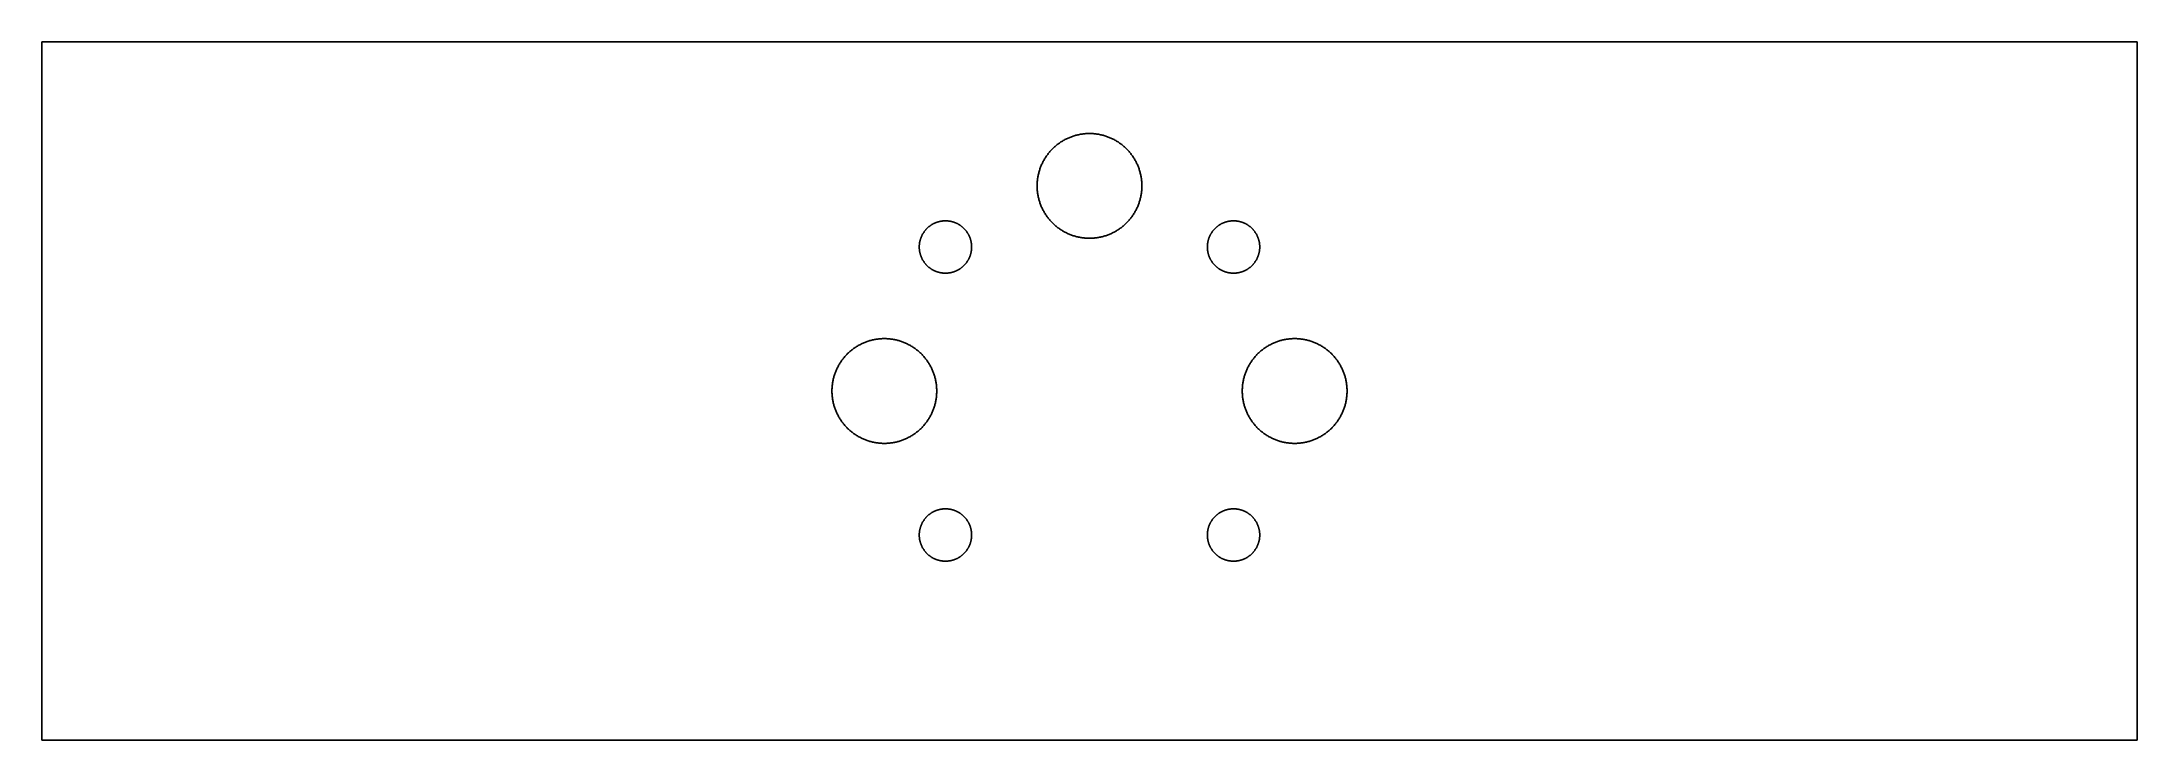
# Model space of a CAD drawing. Header units: metres. Extents: x -60 to 60, y -20 to 20.
import ezdxf

# ---------------------------------------------------------------- set-up
doc = ezdxf.new("R2010")
doc.units = ezdxf.units.M

msp = doc.modelspace()

# ---------------------------------------------------------------- linework, layer by layer
for p, q in [((60, 20), (-60, 20)), ((-60, 20), (-60, -20)), ((60, -20), (60, 20)), ((-1.4084, 14.3988), (-1.36197, 14.423)), ((-1.36197, 14.423), (-1.31511, 14.4464)), ((-1.31511, 14.4464), (-1.26785, 14.4689)), ((-1.26785, 14.4689), (-1.2202, 14.4906)), ((-1.2202, 14.4906), (-1.17218, 14.5115)), ((-1.17218, 14.5115), (-1.12381, 14.5315)), ((-1.12381, 14.5315), (-1.0751, 14.5507)), ((-1.0751, 14.5507), (-1.02605, 14.5691)), ((-1.02605, 14.5691), (-0.9767, 14.5865)), ((-0.9767, 14.5865), (-0.927048, 14.6032)), ((-0.927048, 14.6032), (-0.877106, 14.6189)), ((-0.877106, 14.6189), (-0.826904, 14.6338)), ((-0.826904, 14.6338), (-0.776443, 14.6478)), ((-0.776443, 14.6478), (-0.725754, 14.6609)), ((-0.725754, 14.6609), (-0.67485, 14.6731)), ((-0.67485, 14.6731), (-0.623734, 14.6844)), ((-0.623734, 14.6844), (-0.572418, 14.6949)), ((-0.572418, 14.6949), (-0.520935, 14.7044)), ((-0.520935, 14.7044), (-0.469299, 14.7131)), ((-0.469299, 14.7131), (-0.417511, 14.7208)), ((-0.417511, 14.7208), (-0.365601, 14.7276)), ((-0.365601, 14.7276), (-0.313583, 14.7336)), ((-0.313583, 14.7336), (-0.261459, 14.7386)), ((-0.261459, 14.7386), (-0.209259, 14.7427)), ((-0.209259, 14.7427), (-0.156998, 14.7459)), ((-0.156998, 14.7459), (-0.104691, 14.7482)), ((-0.104691, 14.7482), (-0.052353, 14.7495)), ((-0.052353, 14.7495), (0, 14.75)), ((0, 14.75), (0.052353, 14.7495)), ((0.052353, 14.7495), (0.104691, 14.7482)), ((0.104691, 14.7482), (0.156998, 14.7459)), ((0.156998, 14.7459), (0.209259, 14.7427)), ((0.209259, 14.7427), (0.261459, 14.7386)), ((0.261459, 14.7386), (0.313583, 14.7336)), ((0.313583, 14.7336), (0.365601, 14.7276)), ((0.365601, 14.7276), (0.417511, 14.7208)), ((0.417511, 14.7208), (0.469299, 14.7131)), ((0.469299, 14.7131), (0.520935, 14.7044)), ((0.520935, 14.7044), (0.572418, 14.6949)), ((0.572418, 14.6949), (0.623734, 14.6844)), ((0.623734, 14.6844), (0.67485, 14.6731)), ((0.67485, 14.6731), (0.725754, 14.6609)), ((0.725754, 14.6609), (0.776443, 14.6478)), ((0.776443, 14.6478), (0.826904, 14.6338)), ((0.826904, 14.6338), (0.877106, 14.6189)), ((0.877106, 14.6189), (0.927048, 14.6032)), ((0.927048, 14.6032), (0.9767, 14.5865)), ((0.9767, 14.5865), (1.02605, 14.5691)), ((1.02605, 14.5691), (1.0751, 14.5507)), ((1.0751, 14.5507), (1.12381, 14.5315)), ((1.12381, 14.5315), (1.17218, 14.5115)), ((1.17218, 14.5115), (1.2202, 14.4906)), ((1.2202, 14.4906), (1.26785, 14.4689)), ((1.26785, 14.4689), (1.31511, 14.4464)), ((1.31511, 14.4464), (1.36197, 14.423)), ((1.36197, 14.423), (1.4084, 14.3988)), ((-2.64883, 13.1584), (-2.62386, 13.2044)), ((-2.62386, 13.2044), (-2.59807, 13.25)), ((-2.59807, 13.25), (-2.57149, 13.2951)), ((-2.57149, 13.2951), (-2.54414, 13.3398)), ((-2.54414, 13.3398), (-2.51601, 13.3839)), ((-2.51601, 13.3839), (-2.48711, 13.4276)), ((-2.48711, 13.4276), (-2.45744, 13.4707)), ((-2.45744, 13.4707), (-2.42705, 13.5134)), ((-2.42705, 13.5134), (-2.3959, 13.5554)), ((-2.3959, 13.5554), (-2.36403, 13.597)), ((-2.36403, 13.597), (-2.33144, 13.638)), ((-2.33144, 13.638), (-2.29813, 13.6784)), ((-2.29813, 13.6784), (-2.26411, 13.7182)), ((-2.26411, 13.7182), (-2.22943, 13.7574)), ((-2.22943, 13.7574), (-2.19405, 13.796)), ((-2.19405, 13.796), (-2.158, 13.834)), ((-2.158, 13.834), (-2.12131, 13.8713)), ((-2.12131, 13.8713), (-2.08397, 13.908)), ((-2.08397, 13.908), (-2.04599, 13.944)), ((-2.04599, 13.944), (-2.00739, 13.9794)), ((-2.00739, 13.9794), (-1.96817, 14.0141)), ((-1.96817, 14.0141), (-1.92836, 14.0481)), ((-1.92836, 14.0481), (-1.88795, 14.0814)), ((-1.88795, 14.0814), (-1.84697, 14.114)), ((-1.84697, 14.114), (-1.80544, 14.1459)), ((-1.80544, 14.1459), (-1.76335, 14.177)), ((-1.76335, 14.177), (-1.72072, 14.2074)), ((-1.72072, 14.2074), (-1.67757, 14.2371)), ((-1.67757, 14.2371), (-1.63391, 14.266)), ((-1.63391, 14.266), (-1.58975, 14.2941)), ((-1.58975, 14.2941), (-1.5451, 14.3215)), ((-1.5451, 14.3215), (-1.5, 14.3481)), ((-1.5, 14.3481), (-1.45442, 14.3739)), ((-1.45442, 14.3739), (-1.4084, 14.3988)), ((1.4084, 14.3988), (1.45442, 14.3739)), ((1.45442, 14.3739), (1.5, 14.3481)), ((1.5, 14.3481), (1.5451, 14.3215)), ((1.5451, 14.3215), (1.58975, 14.2941)), ((1.58975, 14.2941), (1.63391, 14.266)), ((1.63391, 14.266), (1.67757, 14.2371)), ((1.67757, 14.2371), (1.72072, 14.2074)), ((1.72072, 14.2074), (1.76335, 14.177)), ((1.76335, 14.177), (1.80544, 14.1459)), ((1.80544, 14.1459), (1.84697, 14.114)), ((1.84697, 14.114), (1.88795, 14.0814)), ((1.88795, 14.0814), (1.92836, 14.0481)), ((1.92836, 14.0481), (1.96817, 14.0141)), ((1.96817, 14.0141), (2.00739, 13.9794)), ((2.00739, 13.9794), (2.04599, 13.944)), ((2.04599, 13.944), (2.08397, 13.908)), ((2.08397, 13.908), (2.12131, 13.8713)), ((2.12131, 13.8713), (2.158, 13.834)), ((2.158, 13.834), (2.19405, 13.796)), ((2.19405, 13.796), (2.22943, 13.7574)), ((2.22943, 13.7574), (2.26411, 13.7182)), ((2.26411, 13.7182), (2.29813, 13.6784)), ((2.29813, 13.6784), (2.33144, 13.638)), ((2.33144, 13.638), (2.36403, 13.597)), ((2.36403, 13.597), (2.3959, 13.5554)), ((2.3959, 13.5554), (2.42705, 13.5134)), ((2.42705, 13.5134), (2.45744, 13.4707)), ((2.45744, 13.4707), (2.48711, 13.4276)), ((2.48711, 13.4276), (2.51601, 13.3839)), ((2.51601, 13.3839), (2.54414, 13.3398)), ((2.54414, 13.3398), (2.57149, 13.2951)), ((2.57149, 13.2951), (2.59807, 13.25)), ((2.59807, 13.25), (2.62386, 13.2044)), ((2.62386, 13.2044), (2.64883, 13.1584)), ((-2.99269, 11.9593), (-2.98857, 12.0115)), ((-2.98857, 12.0115), (-2.98355, 12.0636)), ((-2.98355, 12.0636), (-2.97763, 12.1156)), ((-2.97763, 12.1156), (-2.97079, 12.1675)), ((-2.97079, 12.1675), (-2.96306, 12.2193)), ((-2.96306, 12.2193), (-2.95442, 12.2709)), ((-2.95442, 12.2709), (-2.94487, 12.3224)), ((-2.94487, 12.3224), (-2.93443, 12.3737)), ((-2.93443, 12.3737), (-2.9231, 12.4249)), ((-2.9231, 12.4249), (-2.91087, 12.4758)), ((-2.91087, 12.4758), (-2.89777, 12.5264)), ((-2.89777, 12.5264), (-2.88377, 12.5769)), ((-2.88377, 12.5769), (-2.86891, 12.6271)), ((-2.86891, 12.6271), (-2.85316, 12.677)), ((-2.85316, 12.677), (-2.83655, 12.7267)), ((-2.83655, 12.7267), (-2.81908, 12.776)), ((-2.81908, 12.776), (-2.80074, 12.8251)), ((-2.80074, 12.8251), (-2.78154, 12.8738)), ((-2.78154, 12.8738), (-2.76151, 12.9222)), ((-2.76151, 12.9222), (-2.74063, 12.9702)), ((-2.74063, 12.9702), (-2.71892, 13.0179)), ((-2.71892, 13.0179), (-2.69638, 13.0651)), ((-2.69638, 13.0651), (-2.67302, 13.112)), ((-2.67302, 13.112), (-2.64883, 13.1584)), ((2.64883, 13.1584), (2.67302, 13.112)), ((2.67302, 13.112), (2.69638, 13.0651)), ((2.69638, 13.0651), (2.71892, 13.0179)), ((2.71892, 13.0179), (2.74063, 12.9702)), ((2.74063, 12.9702), (2.76151, 12.9222)), ((2.76151, 12.9222), (2.78154, 12.8738)), ((2.78154, 12.8738), (2.80074, 12.8251)), ((2.80074, 12.8251), (2.81908, 12.776)), ((2.81908, 12.776), (2.83655, 12.7267)), ((2.83655, 12.7267), (2.85316, 12.677)), ((2.85316, 12.677), (2.86891, 12.6271)), ((2.86891, 12.6271), (2.88377, 12.5769)), ((2.88377, 12.5769), (2.89777, 12.5264)), ((2.89777, 12.5264), (2.91087, 12.4758)), ((2.91087, 12.4758), (2.9231, 12.4249)), ((2.9231, 12.4249), (2.93443, 12.3737)), ((2.93443, 12.3737), (2.94487, 12.3224)), ((2.94487, 12.3224), (2.95442, 12.2709)), ((2.95442, 12.2709), (2.96306, 12.2193)), ((2.96306, 12.2193), (2.97079, 12.1675)), ((2.97079, 12.1675), (2.97763, 12.1156)), ((2.97763, 12.1156), (2.98355, 12.0636)), ((2.98355, 12.0636), (2.98857, 12.0115)), ((2.98857, 12.0115), (2.99269, 11.9593)), ((-3, 11.75), (-2.99954, 11.8024)), ((-2.99954, 11.6976), (-3, 11.75)), ((-2.99954, 11.8024), (-2.99817, 11.8547)), ((-2.99817, 11.6453), (-2.99954, 11.6976)), ((-2.99817, 11.8547), (-2.99588, 11.907)), ((-2.99588, 11.593), (-2.99817, 11.6453)), ((-2.99588, 11.907), (-2.99269, 11.9593)), ((-2.99269, 11.5407), (-2.99588, 11.593)), ((-2.98857, 11.4885), (-2.99269, 11.5407)), ((-2.98355, 11.4364), (-2.98857, 11.4885)), ((-2.97763, 11.3844), (-2.98355, 11.4364)), ((-2.97079, 11.3325), (-2.97763, 11.3844)), ((-2.96306, 11.2807), (-2.97079, 11.3325)), ((-2.95442, 11.229), (-2.96306, 11.2807)), ((-2.94487, 11.1776), (-2.95442, 11.229)), ((-2.93443, 11.1263), (-2.94487, 11.1776)), ((-2.9231, 11.0751), (-2.93443, 11.1263)), ((-2.91087, 11.0242), (-2.9231, 11.0751)), ((-2.89777, 10.9735), (-2.91087, 11.0242)), ((-2.88377, 10.9231), (-2.89777, 10.9735)), ((-2.86891, 10.8729), (-2.88377, 10.9231)), ((-2.85316, 10.8229), (-2.86891, 10.8729)), ((-2.83655, 10.7733), (-2.85316, 10.8229)), ((2.85316, 10.8229), (2.83655, 10.7733)), ((2.86891, 10.8729), (2.85316, 10.8229)), ((2.88377, 10.9231), (2.86891, 10.8729)), ((2.89777, 10.9735), (2.88377, 10.9231)), ((2.91087, 11.0242), (2.89777, 10.9735)), ((2.9231, 11.0751), (2.91087, 11.0242)), ((2.93443, 11.1263), (2.9231, 11.0751)), ((2.94487, 11.1776), (2.93443, 11.1263)), ((2.95442, 11.229), (2.94487, 11.1776)), ((2.96306, 11.2807), (2.95442, 11.229)), ((2.97079, 11.3325), (2.96306, 11.2807)), ((2.97763, 11.3844), (2.97079, 11.3325)), ((2.98355, 11.4364), (2.97763, 11.3844)), ((2.98857, 11.4885), (2.98355, 11.4364)), ((2.99269, 11.5407), (2.98857, 11.4885)), ((2.99269, 11.9593), (2.99588, 11.907)), ((2.99588, 11.593), (2.99269, 11.5407)), ((2.99588, 11.907), (2.99817, 11.8547)), ((2.99817, 11.6453), (2.99588, 11.593)), ((2.99817, 11.8547), (2.99954, 11.8024)), ((2.99954, 11.6976), (2.99817, 11.6453)), ((2.99954, 11.8024), (3, 11.75)), ((3, 11.75), (2.99954, 11.6976)), ((-8.90755, 9.59819), (-8.88393, 9.60945)), ((-8.88393, 9.60945), (-8.86009, 9.62032)), ((-8.86009, 9.62032), (-8.83609, 9.63075)), ((-8.83609, 9.63075), (-8.8119, 9.64076)), ((-8.8119, 9.64076), (-8.78755, 9.65036)), ((-8.78755, 9.65036), (-8.76302, 9.65953)), ((-8.76302, 9.65953), (-8.73834, 9.66827)), ((-8.73834, 9.66827), (-8.71352, 9.67657)), ((-8.71352, 9.67657), (-8.68855, 9.68445)), ((-8.68855, 9.68445), (-8.66345, 9.69188)), ((-8.66345, 9.69188), (-8.63821, 9.69888)), ((-8.63821, 9.69888), (-8.61287, 9.70543)), ((-8.61287, 9.70543), (-8.58742, 9.71155)), ((-8.58742, 9.71155), (-8.56186, 9.71721)), ((-8.56186, 9.71721), (-8.53621, 9.72243)), ((-8.53621, 9.72243), (-8.51047, 9.7272)), ((-8.51047, 9.7272), (-8.48465, 9.73152)), ((-8.48465, 9.73152), (-8.45876, 9.7354)), ((-8.45876, 9.7354), (-8.4328, 9.73882)), ((-8.4328, 9.73882), (-8.40678, 9.74178)), ((-8.40678, 9.74178), (-8.38072, 9.74428)), ((-8.38072, 9.74428), (-8.35463, 9.74634)), ((-8.35463, 9.74634), (-8.32849, 9.74794)), ((-8.32849, 9.74794), (-8.30234, 9.74908)), ((-8.30234, 9.74908), (-8.27617, 9.74977)), ((-8.27617, 9.74977), (-8.25, 9.75)), ((-8.25, 9.75), (-8.22382, 9.74977)), ((-8.22382, 9.74977), (-8.19765, 9.74908)), ((-8.19765, 9.74908), (-8.17149, 9.74794)), ((-8.17149, 9.74794), (-8.14536, 9.74634)), ((-8.14536, 9.74634), (-8.11926, 9.74428)), ((-8.11926, 9.74428), (-8.0932, 9.74178)), ((-8.0932, 9.74178), (-8.06718, 9.73882)), ((-8.06718, 9.73882), (-8.04123, 9.7354)), ((-8.04123, 9.7354), (-8.01534, 9.73152)), ((-8.01534, 9.73152), (-7.98952, 9.7272)), ((-7.98952, 9.7272), (-7.96378, 9.72243)), ((-7.96378, 9.72243), (-7.93813, 9.71721)), ((-7.93813, 9.71721), (-7.91257, 9.71155)), ((-7.91257, 9.71155), (-7.88712, 9.70543)), ((-7.88712, 9.70543), (-7.86177, 9.69888)), ((-7.86177, 9.69888), (-7.83653, 9.69188)), ((-7.83653, 9.69188), (-7.81143, 9.68445)), ((-7.81143, 9.68445), (-7.78647, 9.67657)), ((-7.78647, 9.67657), (-7.76164, 9.66827)), ((-7.76164, 9.66827), (-7.73697, 9.65953)), ((-7.73697, 9.65953), (-7.71243, 9.65036)), ((-7.71243, 9.65036), (-7.68808, 9.64076)), ((-7.68808, 9.64076), (-7.66389, 9.63075)), ((-7.66389, 9.63075), (-7.63989, 9.62032)), ((-7.63989, 9.62032), (-7.61606, 9.60945)), ((-7.61606, 9.60945), (-7.59244, 9.59819)), ((-2.81908, 10.7239), (-2.83655, 10.7733)), ((-2.80074, 10.6749), (-2.81908, 10.7239)), ((-2.78154, 10.6262), (-2.80074, 10.6749)), ((-2.76151, 10.5778), (-2.78154, 10.6262)), ((-2.74063, 10.5298), (-2.76151, 10.5778)), ((-2.71892, 10.4821), (-2.74063, 10.5298)), ((-2.69638, 10.4349), (-2.71892, 10.4821)), ((-2.67302, 10.388), (-2.69638, 10.4349)), ((-2.64883, 10.3416), (-2.67302, 10.388)), ((-2.62386, 10.2956), (-2.64883, 10.3416)), ((-2.59807, 10.25), (-2.62386, 10.2956)), ((-2.57149, 10.2049), (-2.59807, 10.25)), ((-2.54414, 10.1602), (-2.57149, 10.2049)), ((-2.51601, 10.1161), (-2.54414, 10.1602)), ((-2.48711, 10.0724), (-2.51601, 10.1161)), ((-2.45744, 10.0293), (-2.48711, 10.0724)), ((-2.42705, 9.98663), (-2.45744, 10.0293)), ((-2.3959, 9.94455), (-2.42705, 9.98663)), ((-2.36403, 9.90302), (-2.3959, 9.94455)), ((-2.33144, 9.86203), (-2.36403, 9.90302)), ((-2.29813, 9.82162), (-2.33144, 9.86203)), ((-2.26411, 9.78181), (-2.29813, 9.82162)), ((-2.22943, 9.7426), (-2.26411, 9.78181)), ((-2.19405, 9.70399), (-2.22943, 9.7426)), ((-2.158, 9.66602), (-2.19405, 9.70399)), ((-2.12131, 9.62868), (-2.158, 9.66602)), ((-2.08397, 9.59198), (-2.12131, 9.62868)), ((2.12131, 9.62868), (2.08397, 9.59198)), ((2.158, 9.66602), (2.12131, 9.62868)), ((2.19405, 9.70399), (2.158, 9.66602)), ((2.22943, 9.7426), (2.19405, 9.70399)), ((2.26411, 9.78181), (2.22943, 9.7426)), ((2.29813, 9.82162), (2.26411, 9.78181)), ((2.33144, 9.86203), (2.29813, 9.82162)), ((2.36403, 9.90302), (2.33144, 9.86203)), ((2.3959, 9.94455), (2.36403, 9.90302)), ((2.42705, 9.98663), (2.3959, 9.94455)), ((2.45744, 10.0293), (2.42705, 9.98663)), ((2.48711, 10.0724), (2.45744, 10.0293)), ((2.51601, 10.1161), (2.48711, 10.0724)), ((2.54414, 10.1602), (2.51601, 10.1161)), ((2.57149, 10.2049), (2.54414, 10.1602)), ((2.59807, 10.25), (2.57149, 10.2049)), ((2.62386, 10.2956), (2.59807, 10.25)), ((2.64883, 10.3416), (2.62386, 10.2956)), ((2.67302, 10.388), (2.64883, 10.3416)), ((2.69638, 10.4349), (2.67302, 10.388)), ((2.71892, 10.4821), (2.69638, 10.4349)), ((2.74063, 10.5298), (2.71892, 10.4821)), ((2.76151, 10.5778), (2.74063, 10.5298)), ((2.78154, 10.6262), (2.76151, 10.5778)), ((2.80074, 10.6749), (2.78154, 10.6262)), ((2.81908, 10.7239), (2.80074, 10.6749)), ((2.83655, 10.7733), (2.81908, 10.7239)), ((7.59244, 9.59819), (7.61606, 9.60945)), ((7.61606, 9.60945), (7.63989, 9.62032)), ((7.63989, 9.62032), (7.66389, 9.63075)), ((7.66389, 9.63075), (7.68808, 9.64076)), ((7.68808, 9.64076), (7.71243, 9.65036)), ((7.71243, 9.65036), (7.73697, 9.65953)), ((7.73697, 9.65953), (7.76164, 9.66827)), ((7.76164, 9.66827), (7.78647, 9.67657)), ((7.78647, 9.67657), (7.81143, 9.68445)), ((7.81143, 9.68445), (7.83653, 9.69188)), ((7.83653, 9.69188), (7.86177, 9.69888)), ((7.86177, 9.69888), (7.88712, 9.70543)), ((7.88712, 9.70543), (7.91257, 9.71155)), ((7.91257, 9.71155), (7.93813, 9.71721)), ((7.93813, 9.71721), (7.96378, 9.72243)), ((7.96378, 9.72243), (7.98952, 9.7272)), ((7.98952, 9.7272), (8.01534, 9.73152)), ((8.01534, 9.73152), (8.04123, 9.7354)), ((8.04123, 9.7354), (8.06718, 9.73882)), ((8.06718, 9.73882), (8.0932, 9.74178)), ((8.0932, 9.74178), (8.11926, 9.74428)), ((8.11926, 9.74428), (8.14536, 9.74634)), ((8.14536, 9.74634), (8.17149, 9.74794)), ((8.17149, 9.74794), (8.19765, 9.74908)), ((8.19765, 9.74908), (8.22382, 9.74977)), ((8.22382, 9.74977), (8.25, 9.75)), ((8.25, 9.75), (8.27617, 9.74977)), ((8.27617, 9.74977), (8.30234, 9.74908)), ((8.30234, 9.74908), (8.32849, 9.74794)), ((8.32849, 9.74794), (8.35463, 9.74634)), ((8.35463, 9.74634), (8.38072, 9.74428)), ((8.38072, 9.74428), (8.40678, 9.74178)), ((8.40678, 9.74178), (8.4328, 9.73882)), ((8.4328, 9.73882), (8.45876, 9.7354)), ((8.45876, 9.7354), (8.48465, 9.73152)), ((8.48465, 9.73152), (8.51047, 9.7272)), ((8.51047, 9.7272), (8.53621, 9.72243)), ((8.53621, 9.72243), (8.56186, 9.71721)), ((8.56186, 9.71721), (8.58742, 9.71155)), ((8.58742, 9.71155), (8.61287, 9.70543)), ((8.61287, 9.70543), (8.63821, 9.69888)), ((8.63821, 9.69888), (8.66345, 9.69188)), ((8.66345, 9.69188), (8.68855, 9.68445)), ((8.68855, 9.68445), (8.71352, 9.67657)), ((8.71352, 9.67657), (8.73834, 9.66827)), ((8.73834, 9.66827), (8.76302, 9.65953)), ((8.76302, 9.65953), (8.78755, 9.65036)), ((8.78755, 9.65036), (8.8119, 9.64076)), ((8.8119, 9.64076), (8.83609, 9.63075)), ((8.83609, 9.63075), (8.86009, 9.62032)), ((8.86009, 9.62032), (8.88393, 9.60945)), ((8.88393, 9.60945), (8.90755, 9.59819)), ((-9.74428, 8.38072), (-9.74178, 8.40678)), ((-9.74178, 8.40678), (-9.73882, 8.4328)), ((-9.73882, 8.4328), (-9.7354, 8.45876)), ((-9.7354, 8.45876), (-9.73152, 8.48465)), ((-9.73152, 8.48465), (-9.7272, 8.51047)), ((-9.7272, 8.51047), (-9.72243, 8.53621)), ((-9.72243, 8.53621), (-9.71721, 8.56186)), ((-9.71721, 8.56186), (-9.71155, 8.58742)), ((-9.71155, 8.58742), (-9.70543, 8.61287)), ((-9.70543, 8.61287), (-9.69888, 8.63821)), ((-9.69888, 8.63821), (-9.69188, 8.66345)), ((-9.69188, 8.66345), (-9.68445, 8.68855)), ((-9.68445, 8.68855), (-9.67657, 8.71352)), ((-9.67657, 8.71352), (-9.66827, 8.73834)), ((-9.66827, 8.73834), (-9.65953, 8.76302)), ((-9.65953, 8.76302), (-9.65036, 8.78755)), ((-9.65036, 8.78755), (-9.64076, 8.8119)), ((-9.64076, 8.8119), (-9.63075, 8.83609)), ((-9.63075, 8.83609), (-9.62032, 8.86009)), ((-9.62032, 8.86009), (-9.60945, 8.88393)), ((-9.60945, 8.88393), (-9.59819, 8.90755)), ((-9.59819, 8.90755), (-9.5865, 8.93098)), ((-9.5865, 8.93098), (-9.57442, 8.95419)), ((-9.57442, 8.95419), (-9.56192, 8.9772)), ((-9.56192, 8.9772), (-9.54903, 9)), ((-9.54903, 9), (-9.53574, 9.02255)), ((-9.53574, 9.02255), (-9.52206, 9.04488)), ((-9.52206, 9.04488), (-9.508, 9.06696)), ((-9.508, 9.06696), (-9.49355, 9.08878)), ((-9.49355, 9.08878), (-9.47871, 9.11035)), ((-9.47871, 9.11035), (-9.46352, 9.13167)), ((-9.46352, 9.13167), (-9.44795, 9.15271)), ((-9.44795, 9.15271), (-9.43201, 9.17348)), ((-9.43201, 9.17348), (-9.41571, 9.19397)), ((-9.41571, 9.19397), (-9.39906, 9.21417)), ((-9.39906, 9.21417), (-9.38205, 9.23409)), ((-9.38205, 9.23409), (-9.36472, 9.25369)), ((-9.36472, 9.25369), (-9.34702, 9.27299)), ((-9.34702, 9.27299), (-9.32899, 9.29198)), ((-9.32899, 9.29198), (-9.31065, 9.31065)), ((-9.31065, 9.31065), (-9.29198, 9.32899)), ((-9.29198, 9.32899), (-9.27299, 9.34702)), ((-9.27299, 9.34702), (-9.25369, 9.36472)), ((-9.25369, 9.36472), (-9.23409, 9.38205)), ((-9.23409, 9.38205), (-9.21417, 9.39906)), ((-9.21417, 9.39906), (-9.19397, 9.41571)), ((-9.19397, 9.41571), (-9.17348, 9.43201)), ((-9.17348, 9.43201), (-9.15271, 9.44795)), ((-9.15271, 9.44795), (-9.13167, 9.46352)), ((-9.13167, 9.46352), (-9.11035, 9.47871)), ((-9.11035, 9.47871), (-9.08878, 9.49355)), ((-9.08878, 9.49355), (-9.06696, 9.508)), ((-9.06696, 9.508), (-9.04488, 9.52206)), ((-9.04488, 9.52206), (-9.02255, 9.53574)), ((-9.02255, 9.53574), (-9, 9.54903)), ((-9, 9.54903), (-8.9772, 9.56192)), ((-8.9772, 9.56192), (-8.95419, 9.57442)), ((-8.95419, 9.57442), (-8.93098, 9.5865)), ((-8.93098, 9.5865), (-8.90755, 9.59819)), ((-7.59244, 9.59819), (-7.569, 9.5865)), ((-7.569, 9.5865), (-7.54579, 9.57442)), ((-7.54579, 9.57442), (-7.52278, 9.56192)), ((-7.52278, 9.56192), (-7.5, 9.54903)), ((-7.5, 9.54903), (-7.47743, 9.53574)), ((-7.47743, 9.53574), (-7.45511, 9.52206)), ((-7.45511, 9.52206), (-7.43303, 9.508)), ((-7.43303, 9.508), (-7.41121, 9.49355)), ((-7.41121, 9.49355), (-7.38963, 9.47871)), ((-7.38963, 9.47871), (-7.36832, 9.46352)), ((-7.36832, 9.46352), (-7.34727, 9.44795)), ((-7.34727, 9.44795), (-7.32651, 9.43201)), ((-7.32651, 9.43201), (-7.30602, 9.41571)), ((-7.30602, 9.41571), (-7.28581, 9.39906)), ((-7.28581, 9.39906), (-7.2659, 9.38205)), ((-7.2659, 9.38205), (-7.24629, 9.36472)), ((-7.24629, 9.36472), (-7.22699, 9.34702)), ((-7.22699, 9.34702), (-7.20801, 9.32899)), ((-7.20801, 9.32899), (-7.18933, 9.31065)), ((-7.18933, 9.31065), (-7.17099, 9.29198)), ((-7.17099, 9.29198), (-7.15297, 9.27299)), ((-7.15297, 9.27299), (-7.13527, 9.25369)), ((-7.13527, 9.25369), (-7.11794, 9.23409)), ((-7.11794, 9.23409), (-7.10092, 9.21417)), ((-7.10092, 9.21417), (-7.08427, 9.19397)), ((-7.08427, 9.19397), (-7.06798, 9.17348)), ((-7.06798, 9.17348), (-7.05203, 9.15271)), ((-7.05203, 9.15271), (-7.03647, 9.13167)), ((-7.03647, 9.13167), (-7.02127, 9.11035)), ((-7.02127, 9.11035), (-7.00644, 9.08878)), ((-7.00644, 9.08878), (-6.99199, 9.06696)), ((-6.99199, 9.06696), (-6.97792, 9.04488)), ((-6.97792, 9.04488), (-6.96425, 9.02255)), ((-6.96425, 9.02255), (-6.95096, 9)), ((-6.95096, 9), (-6.93806, 8.9772)), ((-6.93806, 8.9772), (-6.92557, 8.95419)), ((-6.92557, 8.95419), (-6.91348, 8.93098)), ((-6.91348, 8.93098), (-6.90179, 8.90755)), ((-6.90179, 8.90755), (-6.89053, 8.88393)), ((-6.89053, 8.88393), (-6.87967, 8.86009)), ((-6.87967, 8.86009), (-6.86923, 8.83609)), ((-6.86923, 8.83609), (-6.85922, 8.8119)), ((-6.85922, 8.8119), (-6.84962, 8.78755)), ((-6.84962, 8.78755), (-6.84045, 8.76302)), ((-6.84045, 8.76302), (-6.83171, 8.73834)), ((-6.83171, 8.73834), (-6.82341, 8.71352)), ((-6.82341, 8.71352), (-6.81554, 8.68855)), ((-6.81554, 8.68855), (-6.80811, 8.66345)), ((-6.80811, 8.66345), (-6.8011, 8.63821)), ((-6.8011, 8.63821), (-6.79456, 8.61287)), ((-6.79456, 8.61287), (-6.78844, 8.58742)), ((-6.78844, 8.58742), (-6.78278, 8.56186)), ((-6.78278, 8.56186), (-6.77756, 8.53621)), ((-6.77756, 8.53621), (-6.77278, 8.51047)), ((-6.77278, 8.51047), (-6.76846, 8.48465)), ((-6.76846, 8.48465), (-6.76459, 8.45876)), ((-6.76459, 8.45876), (-6.76117, 8.4328)), ((-6.76117, 8.4328), (-6.75821, 8.40678)), ((-6.75821, 8.40678), (-6.75571, 8.38072)), ((-2.04599, 9.55594), (-2.08397, 9.59198)), ((-2.00739, 9.52055), (-2.04599, 9.55594)), ((-1.96817, 9.48587), (-2.00739, 9.52055)), ((-1.92836, 9.45186), (-1.96817, 9.48587)), ((-1.88795, 9.41855), (-1.92836, 9.45186)), ((-1.84697, 9.38596), (-1.88795, 9.41855)), ((-1.80544, 9.35408), (-1.84697, 9.38596)), ((-1.76335, 9.32294), (-1.80544, 9.35408)), ((-1.72072, 9.29254), (-1.76335, 9.32294)), ((-1.67757, 9.26288), (-1.72072, 9.29254)), ((-1.63391, 9.23398), (-1.67757, 9.26288)), ((-1.58975, 9.20584), (-1.63391, 9.23398)), ((-1.5451, 9.1785), (-1.58975, 9.20584)), ((-1.5, 9.15192), (-1.5451, 9.1785)), ((-1.45442, 9.12613), (-1.5, 9.15192)), ((-1.4084, 9.10115), (-1.45442, 9.12613)), ((-1.36197, 9.07697), (-1.4084, 9.10115)), ((-1.31511, 9.0536), (-1.36197, 9.07697)), ((-1.26785, 9.03107), (-1.31511, 9.0536)), ((-1.2202, 9.00935), (-1.26785, 9.03107)), ((-1.17218, 8.98848), (-1.2202, 9.00935)), ((-1.12381, 8.96844), (-1.17218, 8.98848)), ((-1.0751, 8.94925), (-1.12381, 8.96844)), ((-1.02605, 8.93091), (-1.0751, 8.94925)), ((-0.9767, 8.91344), (-1.02605, 8.93091)), ((-0.927048, 8.89682), (-0.9767, 8.91344)), ((-0.877106, 8.88107), (-0.927048, 8.89682)), ((-0.826904, 8.86621), (-0.877106, 8.88107)), ((-0.776443, 8.85222), (-0.826904, 8.86621)), ((-0.725754, 8.83911), (-0.776443, 8.85222)), ((-0.67485, 8.82689), (-0.725754, 8.83911)), ((-0.623734, 8.81555), (-0.67485, 8.82689)), ((-0.572418, 8.80511), (-0.623734, 8.81555)), ((-0.520935, 8.79556), (-0.572418, 8.80511)), ((-0.469299, 8.78693), (-0.520935, 8.79556)), ((-0.417511, 8.77919), (-0.469299, 8.78693)), ((-0.365601, 8.77235), (-0.417511, 8.77919)), ((-0.313583, 8.76643), (-0.365601, 8.77235)), ((-0.261459, 8.76141), (-0.313583, 8.76643)), ((-0.209259, 8.75729), (-0.261459, 8.76141)), ((-0.156998, 8.7541), (-0.209259, 8.75729)), ((-0.104691, 8.75182), (-0.156998, 8.7541)), ((-0.052353, 8.75044), (-0.104691, 8.75182)), ((0, 8.75), (-0.052353, 8.75044)), ((0.052353, 8.75044), (0, 8.75)), ((0.104691, 8.75182), (0.052353, 8.75044)), ((0.156998, 8.7541), (0.104691, 8.75182)), ((0.209259, 8.75729), (0.156998, 8.7541)), ((0.261459, 8.76141), (0.209259, 8.75729)), ((0.313583, 8.76643), (0.261459, 8.76141)), ((0.365601, 8.77235), (0.313583, 8.76643)), ((0.417511, 8.77919), (0.365601, 8.77235)), ((0.469299, 8.78693), (0.417511, 8.77919)), ((0.520935, 8.79556), (0.469299, 8.78693)), ((0.572418, 8.80511), (0.520935, 8.79556)), ((0.623734, 8.81555), (0.572418, 8.80511)), ((0.67485, 8.82689), (0.623734, 8.81555)), ((0.725754, 8.83911), (0.67485, 8.82689)), ((0.776443, 8.85222), (0.725754, 8.83911)), ((0.826904, 8.86621), (0.776443, 8.85222)), ((0.877106, 8.88107), (0.826904, 8.86621)), ((0.927048, 8.89682), (0.877106, 8.88107)), ((0.9767, 8.91344), (0.927048, 8.89682)), ((1.02605, 8.93091), (0.9767, 8.91344)), ((1.0751, 8.94925), (1.02605, 8.93091)), ((1.12381, 8.96844), (1.0751, 8.94925)), ((1.17218, 8.98848), (1.12381, 8.96844)), ((1.2202, 9.00935), (1.17218, 8.98848)), ((1.26785, 9.03107), (1.2202, 9.00935)), ((1.31511, 9.0536), (1.26785, 9.03107)), ((1.36197, 9.07697), (1.31511, 9.0536)), ((1.4084, 9.10115), (1.36197, 9.07697)), ((1.45442, 9.12613), (1.4084, 9.10115)), ((1.5, 9.15192), (1.45442, 9.12613)), ((1.5451, 9.1785), (1.5, 9.15192)), ((1.58975, 9.20584), (1.5451, 9.1785)), ((1.63391, 9.23398), (1.58975, 9.20584)), ((1.67757, 9.26288), (1.63391, 9.23398)), ((1.72072, 9.29254), (1.67757, 9.26288)), ((1.76335, 9.32294), (1.72072, 9.29254)), ((1.80544, 9.35408), (1.76335, 9.32294)), ((1.84697, 9.38596), (1.80544, 9.35408)), ((1.88795, 9.41855), (1.84697, 9.38596)), ((1.92836, 9.45186), (1.88795, 9.41855)), ((1.96817, 9.48587), (1.92836, 9.45186)), ((2.00739, 9.52055), (1.96817, 9.48587)), ((2.04599, 9.55594), (2.00739, 9.52055)), ((2.08397, 9.59198), (2.04599, 9.55594)), ((6.75571, 8.38072), (6.75821, 8.40678)), ((6.75821, 8.40678), (6.76117, 8.4328)), ((6.76117, 8.4328), (6.76459, 8.45876)), ((6.76459, 8.45876), (6.76846, 8.48465)), ((6.76846, 8.48465), (6.77278, 8.51047)), ((6.77278, 8.51047), (6.77756, 8.53621)), ((6.77756, 8.53621), (6.78278, 8.56186)), ((6.78278, 8.56186), (6.78844, 8.58742)), ((6.78844, 8.58742), (6.79456, 8.61287)), ((6.79456, 8.61287), (6.8011, 8.63821)), ((6.8011, 8.63821), (6.80811, 8.66345)), ((6.80811, 8.66345), (6.81554, 8.68855)), ((6.81554, 8.68855), (6.82341, 8.71352)), ((6.82341, 8.71352), (6.83171, 8.73834)), ((6.83171, 8.73834), (6.84045, 8.76302)), ((6.84045, 8.76302), (6.84962, 8.78755)), ((6.84962, 8.78755), (6.85922, 8.8119)), ((6.85922, 8.8119), (6.86923, 8.83609)), ((6.86923, 8.83609), (6.87967, 8.86009)), ((6.87967, 8.86009), (6.89053, 8.88393)), ((6.89053, 8.88393), (6.90179, 8.90755)), ((6.90179, 8.90755), (6.91348, 8.93098)), ((6.91348, 8.93098), (6.92557, 8.95419)), ((6.92557, 8.95419), (6.93806, 8.9772)), ((6.93806, 8.9772), (6.95096, 9)), ((6.95096, 9), (6.96425, 9.02255)), ((6.96425, 9.02255), (6.97792, 9.04488)), ((6.97792, 9.04488), (6.99199, 9.06696)), ((6.99199, 9.06696), (7.00644, 9.08878)), ((7.00644, 9.08878), (7.02127, 9.11035)), ((7.02127, 9.11035), (7.03647, 9.13167)), ((7.03647, 9.13167), (7.05203, 9.15271)), ((7.05203, 9.15271), (7.06798, 9.17348)), ((7.06798, 9.17348), (7.08427, 9.19397)), ((7.08427, 9.19397), (7.10092, 9.21417)), ((7.10092, 9.21417), (7.11794, 9.23409)), ((7.11794, 9.23409), (7.13527, 9.25369)), ((7.13527, 9.25369), (7.15297, 9.27299)), ((7.15297, 9.27299), (7.17099, 9.29198)), ((7.17099, 9.29198), (7.18933, 9.31065)), ((7.18933, 9.31065), (7.20801, 9.32899)), ((7.20801, 9.32899), (7.22699, 9.34702)), ((7.22699, 9.34702), (7.24629, 9.36472)), ((7.24629, 9.36472), (7.2659, 9.38205)), ((7.2659, 9.38205), (7.28581, 9.39906)), ((7.28581, 9.39906), (7.30602, 9.41571)), ((7.30602, 9.41571), (7.32651, 9.43201)), ((7.32651, 9.43201), (7.34727, 9.44795)), ((7.34727, 9.44795), (7.36832, 9.46352)), ((7.36832, 9.46352), (7.38963, 9.47871)), ((7.38963, 9.47871), (7.41121, 9.49355)), ((7.41121, 9.49355), (7.43303, 9.508)), ((7.43303, 9.508), (7.45511, 9.52206)), ((7.45511, 9.52206), (7.47743, 9.53574)), ((7.47743, 9.53574), (7.5, 9.54903)), ((7.5, 9.54903), (7.52278, 9.56192)), ((7.52278, 9.56192), (7.54579, 9.57442)), ((7.54579, 9.57442), (7.569, 9.5865)), ((7.569, 9.5865), (7.59244, 9.59819)), ((8.90755, 9.59819), (8.93098, 9.5865)), ((8.93098, 9.5865), (8.95419, 9.57442)), ((8.95419, 9.57442), (8.9772, 9.56192)), ((8.9772, 9.56192), (9, 9.54903)), ((9, 9.54903), (9.02255, 9.53574)), ((9.02255, 9.53574), (9.04488, 9.52206)), ((9.04488, 9.52206), (9.06696, 9.508)), ((9.06696, 9.508), (9.08878, 9.49355)), ((9.08878, 9.49355), (9.11035, 9.47871)), ((9.11035, 9.47871), (9.13167, 9.46352)), ((9.13167, 9.46352), (9.15271, 9.44795)), ((9.15271, 9.44795), (9.17348, 9.43201)), ((9.17348, 9.43201), (9.19397, 9.41571)), ((9.19397, 9.41571), (9.21417, 9.39906)), ((9.21417, 9.39906), (9.23409, 9.38205)), ((9.23409, 9.38205), (9.25369, 9.36472)), ((9.25369, 9.36472), (9.27299, 9.34702)), ((9.27299, 9.34702), (9.29198, 9.32899)), ((9.29198, 9.32899), (9.31065, 9.31065)), ((9.31065, 9.31065), (9.32899, 9.29198)), ((9.32899, 9.29198), (9.34702, 9.27299)), ((9.34702, 9.27299), (9.36472, 9.25369)), ((9.36472, 9.25369), (9.38205, 9.23409)), ((9.38205, 9.23409), (9.39906, 9.21417)), ((9.39906, 9.21417), (9.41571, 9.19397)), ((9.41571, 9.19397), (9.43201, 9.17348)), ((9.43201, 9.17348), (9.44795, 9.15271)), ((9.44795, 9.15271), (9.46352, 9.13167)), ((9.46352, 9.13167), (9.47871, 9.11035)), ((9.47871, 9.11035), (9.49355, 9.08878)), ((9.49355, 9.08878), (9.508, 9.06696)), ((9.508, 9.06696), (9.52206, 9.04488)), ((9.52206, 9.04488), (9.53574, 9.02255)), ((9.53574, 9.02255), (9.54903, 9)), ((9.54903, 9), (9.56192, 8.9772)), ((9.56192, 8.9772), (9.57442, 8.95419)), ((9.57442, 8.95419), (9.5865, 8.93098)), ((9.5865, 8.93098), (9.59819, 8.90755)), ((9.59819, 8.90755), (9.60945, 8.88393)), ((9.60945, 8.88393), (9.62032, 8.86009)), ((9.62032, 8.86009), (9.63075, 8.83609)), ((9.63075, 8.83609), (9.64076, 8.8119)), ((9.64076, 8.8119), (9.65036, 8.78755)), ((9.65036, 8.78755), (9.65953, 8.76302)), ((9.65953, 8.76302), (9.66827, 8.73834)), ((9.66827, 8.73834), (9.67657, 8.71352)), ((9.67657, 8.71352), (9.68445, 8.68855)), ((9.68445, 8.68855), (9.69188, 8.66345)), ((9.69188, 8.66345), (9.69888, 8.63821)), ((9.69888, 8.63821), (9.70543, 8.61287)), ((9.70543, 8.61287), (9.71155, 8.58742)), ((9.71155, 8.58742), (9.71721, 8.56186)), ((9.71721, 8.56186), (9.72243, 8.53621)), ((9.72243, 8.53621), (9.7272, 8.51047)), ((9.7272, 8.51047), (9.73152, 8.48465)), ((9.73152, 8.48465), (9.7354, 8.45876)), ((9.7354, 8.45876), (9.73882, 8.4328)), ((9.73882, 8.4328), (9.74178, 8.40678)), ((9.74178, 8.40678), (9.74428, 8.38072)), ((-9.75, 8.25), (-9.74977, 8.27617)), ((-9.74977, 8.22382), (-9.75, 8.25)), ((-9.74977, 8.27617), (-9.74908, 8.30234)), ((-9.74908, 8.19765), (-9.74977, 8.22382)), ((-9.74908, 8.30234), (-9.74794, 8.32849)), ((-9.74794, 8.17149), (-9.74908, 8.19765)), ((-9.74794, 8.32849), (-9.74634, 8.35463)), ((-9.74634, 8.14536), (-9.74794, 8.17149)), ((-9.74634, 8.35463), (-9.74428, 8.38072)), ((-9.74428, 8.11926), (-9.74634, 8.14536)), ((-9.74178, 8.0932), (-9.74428, 8.11926)), ((-9.73882, 8.06718), (-9.74178, 8.0932)), ((-9.7354, 8.04123), (-9.73882, 8.06718)), ((-9.73152, 8.01534), (-9.7354, 8.04123)), ((-9.7272, 7.98952), (-9.73152, 8.01534)), ((-9.72243, 7.96378), (-9.7272, 7.98952)), ((-9.71721, 7.93813), (-9.72243, 7.96378)), ((-9.71155, 7.91257), (-9.71721, 7.93813)), ((-9.70543, 7.88712), (-9.71155, 7.91257)), ((-9.69888, 7.86177), (-9.70543, 7.88712)), ((-9.69188, 7.83653), (-9.69888, 7.86177)), ((-9.68445, 7.81143), (-9.69188, 7.83653)), ((-9.67657, 7.78647), (-9.68445, 7.81143)), ((-9.66827, 7.76164), (-9.67657, 7.78647)), ((-9.65953, 7.73697), (-9.66827, 7.76164)), ((-9.65036, 7.71243), (-9.65953, 7.73697)), ((-9.64076, 7.68808), (-9.65036, 7.71243)), ((-9.63075, 7.66389), (-9.64076, 7.68808)), ((-9.62032, 7.63989), (-9.63075, 7.66389)), ((-9.60945, 7.61606), (-9.62032, 7.63989)), ((-9.59819, 7.59244), (-9.60945, 7.61606)), ((-9.5865, 7.569), (-9.59819, 7.59244)), ((-9.57442, 7.54579), (-9.5865, 7.569)), ((-9.56192, 7.52278), (-9.57442, 7.54579)), ((-9.54903, 7.5), (-9.56192, 7.52278)), ((-9.53574, 7.47743), (-9.54903, 7.5)), ((-9.52206, 7.45511), (-9.53574, 7.47743)), ((-9.508, 7.43303), (-9.52206, 7.45511)), ((-9.49355, 7.41121), (-9.508, 7.43303)), ((-9.47871, 7.38963), (-9.49355, 7.41121)), ((-9.46352, 7.36832), (-9.47871, 7.38963)), ((-9.44795, 7.34727), (-9.46352, 7.36832)), ((-9.43201, 7.32651), (-9.44795, 7.34727)), ((-9.41571, 7.30602), (-9.43201, 7.32651)), ((-9.39906, 7.28581), (-9.41571, 7.30602)), ((-9.38205, 7.2659), (-9.39906, 7.28581)), ((-9.36472, 7.24629), (-9.38205, 7.2659)), ((-9.34702, 7.22699), (-9.36472, 7.24629)), ((-9.32899, 7.20801), (-9.34702, 7.22699)), ((-9.31065, 7.18933), (-9.32899, 7.20801)), ((-7.17099, 7.20801), (-7.18933, 7.18933)), ((-7.15297, 7.22699), (-7.17099, 7.20801)), ((-7.13527, 7.24629), (-7.15297, 7.22699)), ((-7.11794, 7.2659), (-7.13527, 7.24629)), ((-7.10092, 7.28581), (-7.11794, 7.2659)), ((-7.08427, 7.30602), (-7.10092, 7.28581)), ((-7.06798, 7.32651), (-7.08427, 7.30602)), ((-7.05203, 7.34727), (-7.06798, 7.32651)), ((-7.03647, 7.36832), (-7.05203, 7.34727)), ((-7.02127, 7.38963), (-7.03647, 7.36832)), ((-7.00644, 7.41121), (-7.02127, 7.38963)), ((-6.99199, 7.43303), (-7.00644, 7.41121)), ((-6.97792, 7.45511), (-6.99199, 7.43303)), ((-6.96425, 7.47743), (-6.97792, 7.45511)), ((-6.95096, 7.5), (-6.96425, 7.47743)), ((-6.93806, 7.52278), (-6.95096, 7.5)), ((-6.92557, 7.54579), (-6.93806, 7.52278)), ((-6.91348, 7.569), (-6.92557, 7.54579)), ((-6.90179, 7.59244), (-6.91348, 7.569)), ((-6.89053, 7.61606), (-6.90179, 7.59244)), ((-6.87967, 7.63989), (-6.89053, 7.61606)), ((-6.86923, 7.66389), (-6.87967, 7.63989)), ((-6.85922, 7.68808), (-6.86923, 7.66389)), ((-6.84962, 7.71243), (-6.85922, 7.68808)), ((-6.84045, 7.73697), (-6.84962, 7.71243)), ((-6.83171, 7.76164), (-6.84045, 7.73697)), ((-6.82341, 7.78647), (-6.83171, 7.76164)), ((-6.81554, 7.81143), (-6.82341, 7.78647)), ((-6.80811, 7.83653), (-6.81554, 7.81143)), ((-6.8011, 7.86177), (-6.80811, 7.83653)), ((-6.79456, 7.88712), (-6.8011, 7.86177)), ((-6.78844, 7.91257), (-6.79456, 7.88712)), ((-6.78278, 7.93813), (-6.78844, 7.91257)), ((-6.77756, 7.96378), (-6.78278, 7.93813)), ((-6.77278, 7.98952), (-6.77756, 7.96378)), ((-6.76846, 8.01534), (-6.77278, 7.98952)), ((-6.76459, 8.04123), (-6.76846, 8.01534)), ((-6.76117, 8.06718), (-6.76459, 8.04123)), ((-6.75821, 8.0932), (-6.76117, 8.06718)), ((-6.75571, 8.11926), (-6.75821, 8.0932)), ((-6.75571, 8.38072), (-6.75365, 8.35463)), ((-6.75365, 8.14536), (-6.75571, 8.11926)), ((-6.75365, 8.35463), (-6.75204, 8.32849)), ((-6.75204, 8.17149), (-6.75365, 8.14536)), ((-6.75204, 8.32849), (-6.7509, 8.30234)), ((-6.7509, 8.19765), (-6.75204, 8.17149)), ((-6.7509, 8.30234), (-6.75021, 8.27617)), ((-6.75021, 8.22382), (-6.7509, 8.19765)), ((-6.75021, 8.27617), (-6.75, 8.25)), ((-6.75, 8.25), (-6.75021, 8.22382)), ((6.75, 8.25), (6.75021, 8.27617)), ((6.75021, 8.22382), (6.75, 8.25)), ((6.75021, 8.27617), (6.7509, 8.30234)), ((6.7509, 8.19765), (6.75021, 8.22382)), ((6.7509, 8.30234), (6.75204, 8.32849)), ((6.75204, 8.17149), (6.7509, 8.19765)), ((6.75204, 8.32849), (6.75365, 8.35463)), ((6.75365, 8.14536), (6.75204, 8.17149)), ((6.75365, 8.35463), (6.75571, 8.38072)), ((6.75571, 8.11926), (6.75365, 8.14536)), ((6.75821, 8.0932), (6.75571, 8.11926)), ((6.76117, 8.06718), (6.75821, 8.0932)), ((6.76459, 8.04123), (6.76117, 8.06718)), ((6.76846, 8.01534), (6.76459, 8.04123)), ((6.77278, 7.98952), (6.76846, 8.01534)), ((6.77756, 7.96378), (6.77278, 7.98952)), ((6.78278, 7.93813), (6.77756, 7.96378)), ((6.78844, 7.91257), (6.78278, 7.93813)), ((6.79456, 7.88712), (6.78844, 7.91257)), ((6.8011, 7.86177), (6.79456, 7.88712)), ((6.80811, 7.83653), (6.8011, 7.86177)), ((6.81554, 7.81143), (6.80811, 7.83653)), ((6.82341, 7.78647), (6.81554, 7.81143)), ((6.83171, 7.76164), (6.82341, 7.78647)), ((6.84045, 7.73697), (6.83171, 7.76164)), ((6.84962, 7.71243), (6.84045, 7.73697)), ((6.85922, 7.68808), (6.84962, 7.71243)), ((6.86923, 7.66389), (6.85922, 7.68808)), ((6.87967, 7.63989), (6.86923, 7.66389)), ((6.89053, 7.61606), (6.87967, 7.63989)), ((6.90179, 7.59244), (6.89053, 7.61606)), ((6.91348, 7.569), (6.90179, 7.59244)), ((6.92557, 7.54579), (6.91348, 7.569)), ((6.93806, 7.52278), (6.92557, 7.54579)), ((6.95096, 7.5), (6.93806, 7.52278)), ((6.96425, 7.47743), (6.95096, 7.5)), ((6.97792, 7.45511), (6.96425, 7.47743)), ((6.99199, 7.43303), (6.97792, 7.45511)), ((7.00644, 7.41121), (6.99199, 7.43303)), ((7.02127, 7.38963), (7.00644, 7.41121)), ((7.03647, 7.36832), (7.02127, 7.38963)), ((7.05203, 7.34727), (7.03647, 7.36832)), ((7.06798, 7.32651), (7.05203, 7.34727)), ((7.08427, 7.30602), (7.06798, 7.32651)), ((7.10092, 7.28581), (7.08427, 7.30602)), ((7.11794, 7.2659), (7.10092, 7.28581)), ((7.13527, 7.24629), (7.11794, 7.2659)), ((7.15297, 7.22699), (7.13527, 7.24629)), ((7.17099, 7.20801), (7.15297, 7.22699)), ((7.18933, 7.18933), (7.17099, 7.20801)), ((9.32899, 7.20801), (9.31065, 7.18933)), ((9.34702, 7.22699), (9.32899, 7.20801)), ((9.36472, 7.24629), (9.34702, 7.22699)), ((9.38205, 7.2659), (9.36472, 7.24629)), ((9.39906, 7.28581), (9.38205, 7.2659)), ((9.41571, 7.30602), (9.39906, 7.28581)), ((9.43201, 7.32651), (9.41571, 7.30602)), ((9.44795, 7.34727), (9.43201, 7.32651)), ((9.46352, 7.36832), (9.44795, 7.34727)), ((9.47871, 7.38963), (9.46352, 7.36832)), ((9.49355, 7.41121), (9.47871, 7.38963)), ((9.508, 7.43303), (9.49355, 7.41121)), ((9.52206, 7.45511), (9.508, 7.43303)), ((9.53574, 7.47743), (9.52206, 7.45511)), ((9.54903, 7.5), (9.53574, 7.47743)), ((9.56192, 7.52278), (9.54903, 7.5)), ((9.57442, 7.54579), (9.56192, 7.52278)), ((9.5865, 7.569), (9.57442, 7.54579)), ((9.59819, 7.59244), (9.5865, 7.569)), ((9.60945, 7.61606), (9.59819, 7.59244)), ((9.62032, 7.63989), (9.60945, 7.61606)), ((9.63075, 7.66389), (9.62032, 7.63989)), ((9.64076, 7.68808), (9.63075, 7.66389)), ((9.65036, 7.71243), (9.64076, 7.68808)), ((9.65953, 7.73697), (9.65036, 7.71243)), ((9.66827, 7.76164), (9.65953, 7.73697)), ((9.67657, 7.78647), (9.66827, 7.76164)), ((9.68445, 7.81143), (9.67657, 7.78647)), ((9.69188, 7.83653), (9.68445, 7.81143)), ((9.69888, 7.86177), (9.69188, 7.83653)), ((9.70543, 7.88712), (9.69888, 7.86177)), ((9.71155, 7.91257), (9.70543, 7.88712)), ((9.71721, 7.93813), (9.71155, 7.91257)), ((9.72243, 7.96378), (9.71721, 7.93813)), ((9.7272, 7.98952), (9.72243, 7.96378)), ((9.73152, 8.01534), (9.7272, 7.98952)), ((9.7354, 8.04123), (9.73152, 8.01534)), ((9.73882, 8.06718), (9.7354, 8.04123)), ((9.74178, 8.0932), (9.73882, 8.06718)), ((9.74428, 8.11926), (9.74178, 8.0932)), ((9.74428, 8.38072), (9.74634, 8.35463)), ((9.74634, 8.14536), (9.74428, 8.11926)), ((9.74634, 8.35463), (9.74794, 8.32849)), ((9.74794, 8.17149), (9.74634, 8.14536)), ((9.74794, 8.32849), (9.74908, 8.30234)), ((9.74908, 8.19765), (9.74794, 8.17149)), ((9.74908, 8.30234), (9.74977, 8.27617)), ((9.74977, 8.22382), (9.74908, 8.19765)), ((9.74977, 8.27617), (9.75, 8.25)), ((9.75, 8.25), (9.74977, 8.22382)), ((-9.29198, 7.17099), (-9.31065, 7.18933)), ((-9.27299, 7.15297), (-9.29198, 7.17099)), ((-9.25369, 7.13527), (-9.27299, 7.15297)), ((-9.23409, 7.11794), (-9.25369, 7.13527)), ((-9.21417, 7.10092), (-9.23409, 7.11794)), ((-9.19397, 7.08427), (-9.21417, 7.10092)), ((-9.17348, 7.06798), (-9.19397, 7.08427)), ((-9.15271, 7.05203), (-9.17348, 7.06798)), ((-9.13167, 7.03647), (-9.15271, 7.05203)), ((-9.11035, 7.02127), (-9.13167, 7.03647)), ((-9.08878, 7.00644), (-9.11035, 7.02127)), ((-9.06696, 6.99199), (-9.08878, 7.00644)), ((-9.04488, 6.97792), (-9.06696, 6.99199)), ((-9.02255, 6.96425), (-9.04488, 6.97792)), ((-9, 6.95096), (-9.02255, 6.96425)), ((-8.9772, 6.93806), (-9, 6.95096)), ((-8.95419, 6.92557), (-8.9772, 6.93806)), ((-8.93098, 6.91348), (-8.95419, 6.92557)), ((-8.90755, 6.90179), (-8.93098, 6.91348)), ((-8.88393, 6.89053), (-8.90755, 6.90179)), ((-8.86009, 6.87967), (-8.88393, 6.89053)), ((-8.83609, 6.86923), (-8.86009, 6.87967)), ((-8.8119, 6.85922), (-8.83609, 6.86923)), ((-8.78755, 6.84962), (-8.8119, 6.85922)), ((-8.76302, 6.84045), (-8.78755, 6.84962)), ((-8.73834, 6.83171), (-8.76302, 6.84045)), ((-8.71352, 6.82341), (-8.73834, 6.83171)), ((-8.68855, 6.81554), (-8.71352, 6.82341)), ((-8.66345, 6.80811), (-8.68855, 6.81554)), ((-8.63821, 6.8011), (-8.66345, 6.80811)), ((-8.61287, 6.79456), (-8.63821, 6.8011)), ((-8.58742, 6.78844), (-8.61287, 6.79456)), ((-8.56186, 6.78278), (-8.58742, 6.78844)), ((-8.53621, 6.77756), (-8.56186, 6.78278)), ((-8.51047, 6.77278), (-8.53621, 6.77756)), ((-8.48465, 6.76846), (-8.51047, 6.77278)), ((-8.45876, 6.76459), (-8.48465, 6.76846)), ((-8.4328, 6.76117), (-8.45876, 6.76459)), ((-8.40678, 6.75821), (-8.4328, 6.76117)), ((-8.38072, 6.75571), (-8.40678, 6.75821)), ((-8.35463, 6.75365), (-8.38072, 6.75571)), ((-8.32849, 6.75204), (-8.35463, 6.75365)), ((-8.30234, 6.7509), (-8.32849, 6.75204)), ((-8.27617, 6.75021), (-8.30234, 6.7509)), ((-8.25, 6.75), (-8.27617, 6.75021)), ((-8.22382, 6.75021), (-8.25, 6.75)), ((-8.19765, 6.7509), (-8.22382, 6.75021)), ((-8.17149, 6.75204), (-8.19765, 6.7509)), ((-8.14536, 6.75365), (-8.17149, 6.75204)), ((-8.11926, 6.75571), (-8.14536, 6.75365)), ((-8.0932, 6.75821), (-8.11926, 6.75571)), ((-8.06718, 6.76117), (-8.0932, 6.75821)), ((-8.04123, 6.76459), (-8.06718, 6.76117)), ((-8.01534, 6.76846), (-8.04123, 6.76459)), ((-7.98952, 6.77278), (-8.01534, 6.76846)), ((-7.96378, 6.77756), (-7.98952, 6.77278)), ((-7.93813, 6.78278), (-7.96378, 6.77756)), ((-7.91257, 6.78844), (-7.93813, 6.78278)), ((-7.88712, 6.79456), (-7.91257, 6.78844)), ((-7.86177, 6.8011), (-7.88712, 6.79456)), ((-7.83653, 6.80811), (-7.86177, 6.8011)), ((-7.81143, 6.81554), (-7.83653, 6.80811)), ((-7.78647, 6.82341), (-7.81143, 6.81554)), ((-7.76164, 6.83171), (-7.78647, 6.82341)), ((-7.73697, 6.84045), (-7.76164, 6.83171)), ((-7.71243, 6.84962), (-7.73697, 6.84045)), ((-7.68808, 6.85922), (-7.71243, 6.84962)), ((-7.66389, 6.86923), (-7.68808, 6.85922)), ((-7.63989, 6.87967), (-7.66389, 6.86923)), ((-7.61606, 6.89053), (-7.63989, 6.87967)), ((-7.59244, 6.90179), (-7.61606, 6.89053)), ((-7.569, 6.91348), (-7.59244, 6.90179)), ((-7.54579, 6.92557), (-7.569, 6.91348)), ((-7.52278, 6.93806), (-7.54579, 6.92557)), ((-7.5, 6.95096), (-7.52278, 6.93806)), ((-7.47743, 6.96425), (-7.5, 6.95096)), ((-7.45511, 6.97792), (-7.47743, 6.96425)), ((-7.43303, 6.99199), (-7.45511, 6.97792)), ((-7.41121, 7.00644), (-7.43303, 6.99199)), ((-7.38963, 7.02127), (-7.41121, 7.00644)), ((-7.36832, 7.03647), (-7.38963, 7.02127)), ((-7.34727, 7.05203), (-7.36832, 7.03647)), ((-7.32651, 7.06798), (-7.34727, 7.05203)), ((-7.30602, 7.08427), (-7.32651, 7.06798)), ((-7.28581, 7.10092), (-7.30602, 7.08427)), ((-7.2659, 7.11794), (-7.28581, 7.10092)), ((-7.24629, 7.13527), (-7.2659, 7.11794)), ((-7.22699, 7.15297), (-7.24629, 7.13527)), ((-7.20801, 7.17099), (-7.22699, 7.15297)), ((-7.18933, 7.18933), (-7.20801, 7.17099)), ((7.20801, 7.17099), (7.18933, 7.18933)), ((7.22699, 7.15297), (7.20801, 7.17099)), ((7.24629, 7.13527), (7.22699, 7.15297)), ((7.2659, 7.11794), (7.24629, 7.13527)), ((7.28581, 7.10092), (7.2659, 7.11794)), ((7.30602, 7.08427), (7.28581, 7.10092)), ((7.32651, 7.06798), (7.30602, 7.08427)), ((7.34727, 7.05203), (7.32651, 7.06798)), ((7.36832, 7.03647), (7.34727, 7.05203)), ((7.38963, 7.02127), (7.36832, 7.03647)), ((7.41121, 7.00644), (7.38963, 7.02127)), ((7.43303, 6.99199), (7.41121, 7.00644)), ((7.45511, 6.97792), (7.43303, 6.99199)), ((7.47743, 6.96425), (7.45511, 6.97792)), ((7.5, 6.95096), (7.47743, 6.96425)), ((7.52278, 6.93806), (7.5, 6.95096)), ((7.54579, 6.92557), (7.52278, 6.93806)), ((7.569, 6.91348), (7.54579, 6.92557)), ((7.59244, 6.90179), (7.569, 6.91348)), ((7.61606, 6.89053), (7.59244, 6.90179)), ((7.63989, 6.87967), (7.61606, 6.89053)), ((7.66389, 6.86923), (7.63989, 6.87967)), ((7.68808, 6.85922), (7.66389, 6.86923)), ((7.71243, 6.84962), (7.68808, 6.85922)), ((7.73697, 6.84045), (7.71243, 6.84962)), ((7.76164, 6.83171), (7.73697, 6.84045)), ((7.78647, 6.82341), (7.76164, 6.83171)), ((7.81143, 6.81554), (7.78647, 6.82341)), ((7.83653, 6.80811), (7.81143, 6.81554)), ((7.86177, 6.8011), (7.83653, 6.80811)), ((7.88712, 6.79456), (7.86177, 6.8011)), ((7.91257, 6.78844), (7.88712, 6.79456)), ((7.93813, 6.78278), (7.91257, 6.78844)), ((7.96378, 6.77756), (7.93813, 6.78278)), ((7.98952, 6.77278), (7.96378, 6.77756)), ((8.01534, 6.76846), (7.98952, 6.77278)), ((8.04123, 6.76459), (8.01534, 6.76846)), ((8.06718, 6.76117), (8.04123, 6.76459)), ((8.0932, 6.75821), (8.06718, 6.76117)), ((8.11926, 6.75571), (8.0932, 6.75821)), ((8.14536, 6.75365), (8.11926, 6.75571)), ((8.17149, 6.75204), (8.14536, 6.75365)), ((8.19765, 6.7509), (8.17149, 6.75204)), ((8.22382, 6.75021), (8.19765, 6.7509)), ((8.25, 6.75), (8.22382, 6.75021)), ((8.27617, 6.75021), (8.25, 6.75)), ((8.30234, 6.7509), (8.27617, 6.75021)), ((8.32849, 6.75204), (8.30234, 6.7509)), ((8.35463, 6.75365), (8.32849, 6.75204)), ((8.38072, 6.75571), (8.35463, 6.75365)), ((8.40678, 6.75821), (8.38072, 6.75571)), ((8.4328, 6.76117), (8.40678, 6.75821)), ((8.45876, 6.76459), (8.4328, 6.76117)), ((8.48465, 6.76846), (8.45876, 6.76459)), ((8.51047, 6.77278), (8.48465, 6.76846)), ((8.53621, 6.77756), (8.51047, 6.77278)), ((8.56186, 6.78278), (8.53621, 6.77756)), ((8.58742, 6.78844), (8.56186, 6.78278)), ((8.61287, 6.79456), (8.58742, 6.78844)), ((8.63821, 6.8011), (8.61287, 6.79456)), ((8.66345, 6.80811), (8.63821, 6.8011)), ((8.68855, 6.81554), (8.66345, 6.80811)), ((8.71352, 6.82341), (8.68855, 6.81554)), ((8.73834, 6.83171), (8.71352, 6.82341)), ((8.76302, 6.84045), (8.73834, 6.83171)), ((8.78755, 6.84962), (8.76302, 6.84045)), ((8.8119, 6.85922), (8.78755, 6.84962)), ((8.83609, 6.86923), (8.8119, 6.85922)), ((8.86009, 6.87967), (8.83609, 6.86923)), ((8.88393, 6.89053), (8.86009, 6.87967)), ((8.90755, 6.90179), (8.88393, 6.89053)), ((8.93098, 6.91348), (8.90755, 6.90179)), ((8.95419, 6.92557), (8.93098, 6.91348)), ((8.9772, 6.93806), (8.95419, 6.92557)), ((9, 6.95096), (8.9772, 6.93806)), ((9.02255, 6.96425), (9, 6.95096)), ((9.04488, 6.97792), (9.02255, 6.96425)), ((9.06696, 6.99199), (9.04488, 6.97792)), ((9.08878, 7.00644), (9.06696, 6.99199)), ((9.11035, 7.02127), (9.08878, 7.00644)), ((9.13167, 7.03647), (9.11035, 7.02127)), ((9.15271, 7.05203), (9.13167, 7.03647)), ((9.17348, 7.06798), (9.15271, 7.05203)), ((9.19397, 7.08427), (9.17348, 7.06798)), ((9.21417, 7.10092), (9.19397, 7.08427)), ((9.23409, 7.11794), (9.21417, 7.10092)), ((9.25369, 7.13527), (9.23409, 7.11794)), ((9.27299, 7.15297), (9.25369, 7.13527)), ((9.29198, 7.17099), (9.27299, 7.15297)), ((9.31065, 7.18933), (9.29198, 7.17099)), ((-13.5554, 2.3959), (-13.5134, 2.42705)), ((-13.5134, 2.42705), (-13.4707, 2.45744)), ((-13.4707, 2.45744), (-13.4276, 2.48711)), ((-13.4276, 2.48711), (-13.3839, 2.51601)), ((-13.3839, 2.51601), (-13.3398, 2.54414)), ((-13.3398, 2.54414), (-13.2951, 2.57149)), ((-13.2951, 2.57149), (-13.25, 2.59807)), ((-13.25, 2.59807), (-13.2044, 2.62386)), ((-13.2044, 2.62386), (-13.1584, 2.64883)), ((-13.1584, 2.64883), (-13.112, 2.67302)), ((-13.112, 2.67302), (-13.0651, 2.69638)), ((-13.0651, 2.69638), (-13.0179, 2.71892)), ((-13.0179, 2.71892), (-12.9702, 2.74063)), ((-12.9702, 2.74063), (-12.9222, 2.76151)), ((-12.9222, 2.76151), (-12.8738, 2.78154)), ((-12.8738, 2.78154), (-12.8251, 2.80074)), ((-12.8251, 2.80074), (-12.776, 2.81908)), ((-12.776, 2.81908), (-12.7267, 2.83655)), ((-12.7267, 2.83655), (-12.677, 2.85316)), ((-12.677, 2.85316), (-12.6271, 2.86891)), ((-12.6271, 2.86891), (-12.5769, 2.88377)), ((-12.5769, 2.88377), (-12.5264, 2.89777)), ((-12.5264, 2.89777), (-12.4758, 2.91087)), ((-12.4758, 2.91087), (-12.4249, 2.9231)), ((-12.4249, 2.9231), (-12.3737, 2.93443)), ((-12.3737, 2.93443), (-12.3224, 2.94487)), ((-12.3224, 2.94487), (-12.2709, 2.95442)), ((-12.2709, 2.95442), (-12.2193, 2.96306)), ((-12.2193, 2.96306), (-12.1675, 2.97079)), ((-12.1675, 2.97079), (-12.1156, 2.97763)), ((-12.1156, 2.97763), (-12.0636, 2.98355)), ((-12.0636, 2.98355), (-12.0115, 2.98857)), ((-12.0115, 2.98857), (-11.9593, 2.99269)), ((-11.9593, 2.99269), (-11.907, 2.99588)), ((-11.907, 2.99588), (-11.8547, 2.99817)), ((-11.8547, 2.99817), (-11.8024, 2.99954)), ((-11.8024, 2.99954), (-11.75, 3)), ((-11.75, 3), (-11.6976, 2.99954)), ((-11.6976, 2.99954), (-11.6453, 2.99817)), ((-11.6453, 2.99817), (-11.593, 2.99588)), ((-11.593, 2.99588), (-11.5407, 2.99269)), ((-11.5407, 2.99269), (-11.4885, 2.98857)), ((-11.4885, 2.98857), (-11.4364, 2.98355)), ((-11.4364, 2.98355), (-11.3844, 2.97763)), ((-11.3844, 2.97763), (-11.3325, 2.97079)), ((-11.3325, 2.97079), (-11.2807, 2.96306)), ((-11.2807, 2.96306), (-11.229, 2.95442)), ((-11.229, 2.95442), (-11.1776, 2.94487)), ((-11.1776, 2.94487), (-11.1263, 2.93443)), ((-11.1263, 2.93443), (-11.0751, 2.9231)), ((-11.0751, 2.9231), (-11.0242, 2.91087)), ((-11.0242, 2.91087), (-10.9735, 2.89777)), ((-10.9735, 2.89777), (-10.9231, 2.88377)), ((-10.9231, 2.88377), (-10.8729, 2.86891)), ((-10.8729, 2.86891), (-10.8229, 2.85316)), ((-10.8229, 2.85316), (-10.7733, 2.83655)), ((-10.7733, 2.83655), (-10.7239, 2.81908)), ((-10.7239, 2.81908), (-10.6749, 2.80074)), ((-10.6749, 2.80074), (-10.6262, 2.78154)), ((-10.6262, 2.78154), (-10.5778, 2.76151)), ((-10.5778, 2.76151), (-10.5298, 2.74063)), ((-10.5298, 2.74063), (-10.4821, 2.71892)), ((-10.4821, 2.71892), (-10.4349, 2.69638)), ((-10.4349, 2.69638), (-10.388, 2.67302)), ((-10.388, 2.67302), (-10.3416, 2.64883)), ((-10.3416, 2.64883), (-10.2956, 2.62386)), ((-10.2956, 2.62386), (-10.25, 2.59807)), ((-10.25, 2.59807), (-10.2049, 2.57149)), ((-10.2049, 2.57149), (-10.1602, 2.54414)), ((-10.1602, 2.54414), (-10.1161, 2.51601)), ((-10.1161, 2.51601), (-10.0724, 2.48711)), ((-10.0724, 2.48711), (-10.0293, 2.45744)), ((-10.0293, 2.45744), (-9.98663, 2.42705)), ((-9.98663, 2.42705), (-9.94455, 2.3959)), ((9.94455, 2.3959), (9.98663, 2.42705)), ((9.98663, 2.42705), (10.0293, 2.45744)), ((10.0293, 2.45744), (10.0724, 2.48711)), ((10.0724, 2.48711), (10.1161, 2.51601)), ((10.1161, 2.51601), (10.1602, 2.54414)), ((10.1602, 2.54414), (10.2049, 2.57149)), ((10.2049, 2.57149), (10.25, 2.59807)), ((10.25, 2.59807), (10.2956, 2.62386)), ((10.2956, 2.62386), (10.3416, 2.64883)), ((10.3416, 2.64883), (10.388, 2.67302)), ((10.388, 2.67302), (10.4349, 2.69638)), ((10.4349, 2.69638), (10.4821, 2.71892)), ((10.4821, 2.71892), (10.5298, 2.74063)), ((10.5298, 2.74063), (10.5778, 2.76151)), ((10.5778, 2.76151), (10.6262, 2.78154)), ((10.6262, 2.78154), (10.6749, 2.80074)), ((10.6749, 2.80074), (10.7239, 2.81908)), ((10.7239, 2.81908), (10.7733, 2.83655)), ((10.7733, 2.83655), (10.8229, 2.85316)), ((10.8229, 2.85316), (10.8729, 2.86891)), ((10.8729, 2.86891), (10.9231, 2.88377)), ((10.9231, 2.88377), (10.9735, 2.89777)), ((10.9735, 2.89777), (11.0242, 2.91087)), ((11.0242, 2.91087), (11.0751, 2.9231)), ((11.0751, 2.9231), (11.1263, 2.93443)), ((11.1263, 2.93443), (11.1776, 2.94487)), ((11.1776, 2.94487), (11.229, 2.95442)), ((11.229, 2.95442), (11.2807, 2.96306)), ((11.2807, 2.96306), (11.3325, 2.97079)), ((11.3325, 2.97079), (11.3844, 2.97763)), ((11.3844, 2.97763), (11.4364, 2.98355)), ((11.4364, 2.98355), (11.4885, 2.98857)), ((11.4885, 2.98857), (11.5407, 2.99269)), ((11.5407, 2.99269), (11.593, 2.99588)), ((11.593, 2.99588), (11.6453, 2.99817)), ((11.6453, 2.99817), (11.6976, 2.99954)), ((11.6976, 2.99954), (11.75, 3)), ((11.75, 3), (11.8024, 2.99954)), ((11.8024, 2.99954), (11.8547, 2.99817)), ((11.8547, 2.99817), (11.907, 2.99588)), ((11.907, 2.99588), (11.9593, 2.99269)), ((11.9593, 2.99269), (12.0115, 2.98857)), ((12.0115, 2.98857), (12.0636, 2.98355)), ((12.0636, 2.98355), (12.1156, 2.97763)), ((12.1156, 2.97763), (12.1675, 2.97079)), ((12.1675, 2.97079), (12.2193, 2.96306)), ((12.2193, 2.96306), (12.2709, 2.95442)), ((12.2709, 2.95442), (12.3224, 2.94487)), ((12.3224, 2.94487), (12.3737, 2.93443)), ((12.3737, 2.93443), (12.4249, 2.9231)), ((12.4249, 2.9231), (12.4758, 2.91087)), ((12.4758, 2.91087), (12.5264, 2.89777)), ((12.5264, 2.89777), (12.5769, 2.88377)), ((12.5769, 2.88377), (12.6271, 2.86891)), ((12.6271, 2.86891), (12.677, 2.85316)), ((12.677, 2.85316), (12.7267, 2.83655)), ((12.7267, 2.83655), (12.776, 2.81908)), ((12.776, 2.81908), (12.8251, 2.80074)), ((12.8251, 2.80074), (12.8738, 2.78154)), ((12.8738, 2.78154), (12.9222, 2.76151)), ((12.9222, 2.76151), (12.9702, 2.74063)), ((12.9702, 2.74063), (13.0179, 2.71892)), ((13.0179, 2.71892), (13.0651, 2.69638)), ((13.0651, 2.69638), (13.112, 2.67302)), ((13.112, 2.67302), (13.1584, 2.64883)), ((13.1584, 2.64883), (13.2044, 2.62386)), ((13.2044, 2.62386), (13.25, 2.59807)), ((13.25, 2.59807), (13.2951, 2.57149)), ((13.2951, 2.57149), (13.3398, 2.54414)), ((13.3398, 2.54414), (13.3839, 2.51601)), ((13.3839, 2.51601), (13.4276, 2.48711)), ((13.4276, 2.48711), (13.4707, 2.45744)), ((13.4707, 2.45744), (13.5134, 2.42705)), ((13.5134, 2.42705), (13.5554, 2.3959)), ((-14.5115, 1.17218), (-14.4906, 1.2202)), ((-14.4906, 1.2202), (-14.4689, 1.26785)), ((-14.4689, 1.26785), (-14.4464, 1.31511)), ((-14.4464, 1.31511), (-14.423, 1.36197)), ((-14.423, 1.36197), (-14.3988, 1.4084)), ((-14.3988, 1.4084), (-14.3739, 1.45442)), ((-14.3739, 1.45442), (-14.3481, 1.5)), ((-14.3481, 1.5), (-14.3215, 1.5451)), ((-14.3215, 1.5451), (-14.2941, 1.58975)), ((-14.2941, 1.58975), (-14.266, 1.63391)), ((-14.266, 1.63391), (-14.2371, 1.67757)), ((-14.2371, 1.67757), (-14.2074, 1.72072)), ((-14.2074, 1.72072), (-14.177, 1.76335)), ((-14.177, 1.76335), (-14.1459, 1.80544)), ((-14.1459, 1.80544), (-14.114, 1.84697)), ((-14.114, 1.84697), (-14.0814, 1.88795)), ((-14.0814, 1.88795), (-14.0481, 1.92836)), ((-14.0481, 1.92836), (-14.0141, 1.96817)), ((-14.0141, 1.96817), (-13.9794, 2.00739)), ((-13.9794, 2.00739), (-13.944, 2.04599)), ((-13.944, 2.04599), (-13.908, 2.08397)), ((-13.908, 2.08397), (-13.8713, 2.12131)), ((-13.8713, 2.12131), (-13.834, 2.158)), ((-13.834, 2.158), (-13.796, 2.19405)), ((-13.796, 2.19405), (-13.7574, 2.22943)), ((-13.7574, 2.22943), (-13.7182, 2.26411)), ((-13.7182, 2.26411), (-13.6784, 2.29813)), ((-13.6784, 2.29813), (-13.638, 2.33144)), ((-13.638, 2.33144), (-13.597, 2.36403)), ((-13.597, 2.36403), (-13.5554, 2.3959)), ((-9.94455, 2.3959), (-9.90302, 2.36403)), ((-9.90302, 2.36403), (-9.86203, 2.33144)), ((-9.86203, 2.33144), (-9.82162, 2.29813)), ((-9.82162, 2.29813), (-9.78181, 2.26411)), ((-9.78181, 2.26411), (-9.7426, 2.22943)), ((-9.7426, 2.22943), (-9.70399, 2.19405)), ((-9.70399, 2.19405), (-9.66602, 2.158)), ((-9.66602, 2.158), (-9.62868, 2.12131)), ((-9.62868, 2.12131), (-9.59198, 2.08397)), ((-9.59198, 2.08397), (-9.55594, 2.04599)), ((-9.55594, 2.04599), (-9.52055, 2.00739)), ((-9.52055, 2.00739), (-9.48587, 1.96817)), ((-9.48587, 1.96817), (-9.45186, 1.92836)), ((-9.45186, 1.92836), (-9.41855, 1.88795)), ((-9.41855, 1.88795), (-9.38596, 1.84697)), ((-9.38596, 1.84697), (-9.35408, 1.80544)), ((-9.35408, 1.80544), (-9.32294, 1.76335)), ((-9.32294, 1.76335), (-9.29254, 1.72072)), ((-9.29254, 1.72072), (-9.26288, 1.67757)), ((-9.26288, 1.67757), (-9.23398, 1.63391)), ((-9.23398, 1.63391), (-9.20584, 1.58975)), ((-9.20584, 1.58975), (-9.1785, 1.5451)), ((-9.1785, 1.5451), (-9.15192, 1.5)), ((-9.15192, 1.5), (-9.12613, 1.45442)), ((-9.12613, 1.45442), (-9.10115, 1.4084)), ((-9.10115, 1.4084), (-9.07697, 1.36197)), ((-9.07697, 1.36197), (-9.0536, 1.31511)), ((-9.0536, 1.31511), (-9.03107, 1.26785)), ((-9.03107, 1.26785), (-9.00935, 1.2202)), ((-9.00935, 1.2202), (-8.98848, 1.17218)), ((8.98848, 1.17218), (9.00935, 1.2202)), ((9.00935, 1.2202), (9.03107, 1.26785)), ((9.03107, 1.26785), (9.0536, 1.31511)), ((9.0536, 1.31511), (9.07697, 1.36197)), ((9.07697, 1.36197), (9.10115, 1.4084)), ((9.10115, 1.4084), (9.12613, 1.45442)), ((9.12613, 1.45442), (9.15192, 1.5)), ((9.15192, 1.5), (9.1785, 1.5451)), ((9.1785, 1.5451), (9.20584, 1.58975)), ((9.20584, 1.58975), (9.23398, 1.63391)), ((9.23398, 1.63391), (9.26288, 1.67757)), ((9.26288, 1.67757), (9.29254, 1.72072)), ((9.29254, 1.72072), (9.32294, 1.76335)), ((9.32294, 1.76335), (9.35408, 1.80544)), ((9.35408, 1.80544), (9.38596, 1.84697)), ((9.38596, 1.84697), (9.41855, 1.88795)), ((9.41855, 1.88795), (9.45186, 1.92836)), ((9.45186, 1.92836), (9.48587, 1.96817)), ((9.48587, 1.96817), (9.52055, 2.00739)), ((9.52055, 2.00739), (9.55594, 2.04599)), ((9.55594, 2.04599), (9.59198, 2.08397)), ((9.59198, 2.08397), (9.62868, 2.12131)), ((9.62868, 2.12131), (9.66602, 2.158)), ((9.66602, 2.158), (9.70399, 2.19405)), ((9.70399, 2.19405), (9.7426, 2.22943)), ((9.7426, 2.22943), (9.78181, 2.26411)), ((9.78181, 2.26411), (9.82162, 2.29813)), ((9.82162, 2.29813), (9.86203, 2.33144)), ((9.86203, 2.33144), (9.90302, 2.36403)), ((9.90302, 2.36403), (9.94455, 2.3959)), ((13.5554, 2.3959), (13.597, 2.36403)), ((13.597, 2.36403), (13.638, 2.33144)), ((13.638, 2.33144), (13.6784, 2.29813)), ((13.6784, 2.29813), (13.7182, 2.26411)), ((13.7182, 2.26411), (13.7574, 2.22943)), ((13.7574, 2.22943), (13.796, 2.19405)), ((13.796, 2.19405), (13.834, 2.158)), ((13.834, 2.158), (13.8713, 2.12131)), ((13.8713, 2.12131), (13.908, 2.08397)), ((13.908, 2.08397), (13.944, 2.04599)), ((13.944, 2.04599), (13.9794, 2.00739)), ((13.9794, 2.00739), (14.0141, 1.96817)), ((14.0141, 1.96817), (14.0481, 1.92836)), ((14.0481, 1.92836), (14.0814, 1.88795)), ((14.0814, 1.88795), (14.114, 1.84697)), ((14.114, 1.84697), (14.1459, 1.80544)), ((14.1459, 1.80544), (14.177, 1.76335)), ((14.177, 1.76335), (14.2074, 1.72072)), ((14.2074, 1.72072), (14.2371, 1.67757)), ((14.2371, 1.67757), (14.266, 1.63391)), ((14.266, 1.63391), (14.2941, 1.58975)), ((14.2941, 1.58975), (14.3215, 1.5451)), ((14.3215, 1.5451), (14.3481, 1.5)), ((14.3481, 1.5), (14.3739, 1.45442)), ((14.3739, 1.45442), (14.3988, 1.4084)), ((14.3988, 1.4084), (14.423, 1.36197)), ((14.423, 1.36197), (14.4464, 1.31511)), ((14.4464, 1.31511), (14.4689, 1.26785)), ((14.4689, 1.26785), (14.4906, 1.2202)), ((14.4906, 1.2202), (14.5115, 1.17218)), ((-14.75, 0), (-14.7495, 0.052353)), ((-14.7495, -0.052353), (-14.75, 0)), ((-14.7495, 0.052353), (-14.7482, 0.104691)), ((-14.7482, 0.104691), (-14.7459, 0.156998)), ((-14.7459, 0.156998), (-14.7427, 0.209259)), ((-14.7427, 0.209259), (-14.7386, 0.261459)), ((-14.7386, 0.261459), (-14.7336, 0.313583)), ((-14.7336, 0.313583), (-14.7276, 0.365601)), ((-14.7276, 0.365601), (-14.7208, 0.417511)), ((-14.7208, 0.417511), (-14.7131, 0.469299)), ((-14.7131, 0.469299), (-14.7044, 0.520935)), ((-14.7044, 0.520935), (-14.6949, 0.572418)), ((-14.6949, 0.572418), (-14.6844, 0.623734)), ((-14.6844, 0.623734), (-14.6731, 0.67485)), ((-14.6731, 0.67485), (-14.6609, 0.725754)), ((-14.6609, 0.725754), (-14.6478, 0.776443)), ((-14.6478, 0.776443), (-14.6338, 0.826904)), ((-14.6338, 0.826904), (-14.6189, 0.877106)), ((-14.6189, 0.877106), (-14.6032, 0.927048)), ((-14.6032, 0.927048), (-14.5865, 0.9767)), ((-14.5865, 0.9767), (-14.5691, 1.02605)), ((-14.5691, 1.02605), (-14.5507, 1.0751)), ((-14.5507, 1.0751), (-14.5315, 1.12381)), ((-14.5315, 1.12381), (-14.5115, 1.17218)), ((-8.98848, 1.17218), (-8.96844, 1.12381)), ((-8.96844, 1.12381), (-8.94925, 1.0751)), ((-8.94925, 1.0751), (-8.93091, 1.02605)), ((-8.93091, 1.02605), (-8.91344, 0.9767)), ((-8.91344, 0.9767), (-8.89682, 0.927048)), ((-8.89682, 0.927048), (-8.88107, 0.877106)), ((-8.88107, 0.877106), (-8.86621, 0.826904)), ((-8.86621, 0.826904), (-8.85222, 0.776443)), ((-8.85222, 0.776443), (-8.83911, 0.725754)), ((-8.83911, 0.725754), (-8.82689, 0.67485)), ((-8.82689, 0.67485), (-8.81555, 0.623734)), ((-8.81555, 0.623734), (-8.80511, 0.572418)), ((-8.80511, 0.572418), (-8.79556, 0.520935)), ((-8.79556, 0.520935), (-8.78693, 0.469299)), ((-8.78693, 0.469299), (-8.77919, 0.417511)), ((-8.77919, 0.417511), (-8.77235, 0.365601)), ((-8.77235, 0.365601), (-8.76643, 0.313583)), ((-8.76643, 0.313583), (-8.76141, 0.261459)), ((-8.76141, 0.261459), (-8.75729, 0.209259)), ((-8.75729, 0.209259), (-8.7541, 0.156998)), ((-8.7541, 0.156998), (-8.75182, 0.104691)), ((-8.75182, 0.104691), (-8.75044, 0.052353)), ((-8.75044, 0.052353), (-8.75, 0)), ((-8.75, 0), (-8.75044, -0.052353)), ((8.75, 0), (8.75044, 0.052353)), ((8.75044, -0.052353), (8.75, 0)), ((8.75044, 0.052353), (8.75182, 0.104691)), ((8.75182, 0.104691), (8.7541, 0.156998)), ((8.7541, 0.156998), (8.75729, 0.209259)), ((8.75729, 0.209259), (8.76141, 0.261459)), ((8.76141, 0.261459), (8.76643, 0.313583)), ((8.76643, 0.313583), (8.77235, 0.365601)), ((8.77235, 0.365601), (8.77919, 0.417511)), ((8.77919, 0.417511), (8.78693, 0.469299)), ((8.78693, 0.469299), (8.79556, 0.520935)), ((8.79556, 0.520935), (8.80511, 0.572418)), ((8.80511, 0.572418), (8.81555, 0.623734)), ((8.81555, 0.623734), (8.82689, 0.67485)), ((8.82689, 0.67485), (8.83911, 0.725754)), ((8.83911, 0.725754), (8.85222, 0.776443)), ((8.85222, 0.776443), (8.86621, 0.826904)), ((8.86621, 0.826904), (8.88107, 0.877106)), ((8.88107, 0.877106), (8.89682, 0.927048)), ((8.89682, 0.927048), (8.91344, 0.9767)), ((8.91344, 0.9767), (8.93091, 1.02605)), ((8.93091, 1.02605), (8.94925, 1.0751)), ((8.94925, 1.0751), (8.96844, 1.12381)), ((8.96844, 1.12381), (8.98848, 1.17218)), ((14.5115, 1.17218), (14.5315, 1.12381)), ((14.5315, 1.12381), (14.5507, 1.0751)), ((14.5507, 1.0751), (14.5691, 1.02605)), ((14.5691, 1.02605), (14.5865, 0.9767)), ((14.5865, 0.9767), (14.6032, 0.927048)), ((14.6032, 0.927048), (14.6189, 0.877106)), ((14.6189, 0.877106), (14.6338, 0.826904)), ((14.6338, 0.826904), (14.6478, 0.776443)), ((14.6478, 0.776443), (14.6609, 0.725754)), ((14.6609, 0.725754), (14.6731, 0.67485)), ((14.6731, 0.67485), (14.6844, 0.623734)), ((14.6844, 0.623734), (14.6949, 0.572418)), ((14.6949, 0.572418), (14.7044, 0.520935)), ((14.7044, 0.520935), (14.7131, 0.469299)), ((14.7131, 0.469299), (14.7208, 0.417511)), ((14.7208, 0.417511), (14.7276, 0.365601)), ((14.7276, 0.365601), (14.7336, 0.313583)), ((14.7336, 0.313583), (14.7386, 0.261459)), ((14.7386, 0.261459), (14.7427, 0.209259)), ((14.7427, 0.209259), (14.7459, 0.156998)), ((14.7459, 0.156998), (14.7482, 0.104691)), ((14.7482, 0.104691), (14.7495, 0.052353)), ((14.7495, 0.052353), (14.75, 0)), ((14.75, 0), (14.7495, -0.052353)), ((-14.7482, -0.104691), (-14.7495, -0.052353)), ((-14.7459, -0.156998), (-14.7482, -0.104691)), ((-14.7427, -0.209259), (-14.7459, -0.156998)), ((-14.7386, -0.261459), (-14.7427, -0.209259)), ((-14.7336, -0.313583), (-14.7386, -0.261459)), ((-14.7276, -0.365601), (-14.7336, -0.313583)), ((-14.7208, -0.417511), (-14.7276, -0.365601)), ((-14.7131, -0.469299), (-14.7208, -0.417511)), ((-14.7044, -0.520935), (-14.7131, -0.469299)), ((-14.6949, -0.572418), (-14.7044, -0.520935)), ((-14.6844, -0.623734), (-14.6949, -0.572418)), ((-14.6731, -0.67485), (-14.6844, -0.623734)), ((-14.6609, -0.725754), (-14.6731, -0.67485)), ((-14.6478, -0.776443), (-14.6609, -0.725754)), ((-14.6338, -0.826904), (-14.6478, -0.776443)), ((-14.6189, -0.877106), (-14.6338, -0.826904)), ((-14.6032, -0.927048), (-14.6189, -0.877106)), ((-14.5865, -0.9767), (-14.6032, -0.927048)), ((-14.5691, -1.02605), (-14.5865, -0.9767)), ((-14.5507, -1.0751), (-14.5691, -1.02605)), ((-14.5315, -1.12381), (-14.5507, -1.0751)), ((-14.5115, -1.17218), (-14.5315, -1.12381)), ((-14.4906, -1.2202), (-14.5115, -1.17218)), ((-8.98848, -1.17218), (-9.00935, -1.2202)), ((-8.96844, -1.12381), (-8.98848, -1.17218)), ((-8.94925, -1.0751), (-8.96844, -1.12381)), ((-8.93091, -1.02605), (-8.94925, -1.0751)), ((-8.91344, -0.9767), (-8.93091, -1.02605)), ((-8.89682, -0.927048), (-8.91344, -0.9767)), ((-8.88107, -0.877106), (-8.89682, -0.927048)), ((-8.86621, -0.826904), (-8.88107, -0.877106)), ((-8.85222, -0.776443), (-8.86621, -0.826904)), ((-8.83911, -0.725754), (-8.85222, -0.776443)), ((-8.82689, -0.67485), (-8.83911, -0.725754)), ((-8.81555, -0.623734), (-8.82689, -0.67485)), ((-8.80511, -0.572418), (-8.81555, -0.623734)), ((-8.79556, -0.520935), (-8.80511, -0.572418)), ((-8.78693, -0.469299), (-8.79556, -0.520935)), ((-8.77919, -0.417511), (-8.78693, -0.469299)), ((-8.77235, -0.365601), (-8.77919, -0.417511)), ((-8.76643, -0.313583), (-8.77235, -0.365601)), ((-8.76141, -0.261459), (-8.76643, -0.313583)), ((-8.75729, -0.209259), (-8.76141, -0.261459)), ((-8.7541, -0.156998), (-8.75729, -0.209259)), ((-8.75182, -0.104691), (-8.7541, -0.156998)), ((-8.75044, -0.052353), (-8.75182, -0.104691)), ((8.75182, -0.104691), (8.75044, -0.052353)), ((8.7541, -0.156998), (8.75182, -0.104691)), ((8.75729, -0.209259), (8.7541, -0.156998)), ((8.76141, -0.261459), (8.75729, -0.209259)), ((8.76643, -0.313583), (8.76141, -0.261459)), ((8.77235, -0.365601), (8.76643, -0.313583)), ((8.77919, -0.417511), (8.77235, -0.365601)), ((8.78693, -0.469299), (8.77919, -0.417511)), ((8.79556, -0.520935), (8.78693, -0.469299)), ((8.80511, -0.572418), (8.79556, -0.520935)), ((8.81555, -0.623734), (8.80511, -0.572418)), ((8.82689, -0.67485), (8.81555, -0.623734)), ((8.83911, -0.725754), (8.82689, -0.67485)), ((8.85222, -0.776443), (8.83911, -0.725754)), ((8.86621, -0.826904), (8.85222, -0.776443)), ((8.88107, -0.877106), (8.86621, -0.826904)), ((8.89682, -0.927048), (8.88107, -0.877106)), ((8.91344, -0.9767), (8.89682, -0.927048)), ((8.93091, -1.02605), (8.91344, -0.9767)), ((8.94925, -1.0751), (8.93091, -1.02605)), ((8.96844, -1.12381), (8.94925, -1.0751)), ((8.98848, -1.17218), (8.96844, -1.12381)), ((9.00935, -1.2202), (8.98848, -1.17218)), ((14.5115, -1.17218), (14.4906, -1.2202)), ((14.5315, -1.12381), (14.5115, -1.17218)), ((14.5507, -1.0751), (14.5315, -1.12381)), ((14.5691, -1.02605), (14.5507, -1.0751)), ((14.5865, -0.9767), (14.5691, -1.02605)), ((14.6032, -0.927048), (14.5865, -0.9767)), ((14.6189, -0.877106), (14.6032, -0.927048)), ((14.6338, -0.826904), (14.6189, -0.877106)), ((14.6478, -0.776443), (14.6338, -0.826904)), ((14.6609, -0.725754), (14.6478, -0.776443)), ((14.6731, -0.67485), (14.6609, -0.725754)), ((14.6844, -0.623734), (14.6731, -0.67485)), ((14.6949, -0.572418), (14.6844, -0.623734)), ((14.7044, -0.520935), (14.6949, -0.572418)), ((14.7131, -0.469299), (14.7044, -0.520935)), ((14.7208, -0.417511), (14.7131, -0.469299)), ((14.7276, -0.365601), (14.7208, -0.417511)), ((14.7336, -0.313583), (14.7276, -0.365601)), ((14.7386, -0.261459), (14.7336, -0.313583)), ((14.7427, -0.209259), (14.7386, -0.261459)), ((14.7459, -0.156998), (14.7427, -0.209259)), ((14.7482, -0.104691), (14.7459, -0.156998)), ((14.7495, -0.052353), (14.7482, -0.104691)), ((-14.4689, -1.26785), (-14.4906, -1.2202)), ((-14.4464, -1.31511), (-14.4689, -1.26785)), ((-14.423, -1.36197), (-14.4464, -1.31511)), ((-14.3988, -1.4084), (-14.423, -1.36197)), ((-14.3739, -1.45442), (-14.3988, -1.4084)), ((-14.3481, -1.5), (-14.3739, -1.45442)), ((-14.3215, -1.5451), (-14.3481, -1.5)), ((-14.2941, -1.58975), (-14.3215, -1.5451)), ((-14.266, -1.63391), (-14.2941, -1.58975)), ((-14.2371, -1.67757), (-14.266, -1.63391)), ((-14.2074, -1.72072), (-14.2371, -1.67757)), ((-14.177, -1.76335), (-14.2074, -1.72072)), ((-14.1459, -1.80544), (-14.177, -1.76335)), ((-14.114, -1.84697), (-14.1459, -1.80544)), ((-14.0814, -1.88795), (-14.114, -1.84697)), ((-14.0481, -1.92836), (-14.0814, -1.88795)), ((-14.0141, -1.96817), (-14.0481, -1.92836)), ((-13.9794, -2.00739), (-14.0141, -1.96817)), ((-13.944, -2.04599), (-13.9794, -2.00739)), ((-13.908, -2.08397), (-13.944, -2.04599)), ((-13.8713, -2.12131), (-13.908, -2.08397)), ((-13.834, -2.158), (-13.8713, -2.12131)), ((-13.796, -2.19405), (-13.834, -2.158)), ((-13.7574, -2.22943), (-13.796, -2.19405)), ((-13.7182, -2.26411), (-13.7574, -2.22943)), ((-13.6784, -2.29813), (-13.7182, -2.26411)), ((-13.638, -2.33144), (-13.6784, -2.29813)), ((-13.597, -2.36403), (-13.638, -2.33144)), ((-13.5554, -2.3959), (-13.597, -2.36403)), ((-13.5134, -2.42705), (-13.5554, -2.3959)), ((-9.94455, -2.3959), (-9.98663, -2.42705)), ((-9.90302, -2.36403), (-9.94455, -2.3959)), ((-9.86203, -2.33144), (-9.90302, -2.36403)), ((-9.82162, -2.29813), (-9.86203, -2.33144)), ((-9.78181, -2.26411), (-9.82162, -2.29813)), ((-9.7426, -2.22943), (-9.78181, -2.26411)), ((-9.70399, -2.19405), (-9.7426, -2.22943)), ((-9.66602, -2.158), (-9.70399, -2.19405)), ((-9.62868, -2.12131), (-9.66602, -2.158)), ((-9.59198, -2.08397), (-9.62868, -2.12131)), ((-9.55594, -2.04599), (-9.59198, -2.08397)), ((-9.52055, -2.00739), (-9.55594, -2.04599)), ((-9.48587, -1.96817), (-9.52055, -2.00739)), ((-9.45186, -1.92836), (-9.48587, -1.96817)), ((-9.41855, -1.88795), (-9.45186, -1.92836)), ((-9.38596, -1.84697), (-9.41855, -1.88795)), ((-9.35408, -1.80544), (-9.38596, -1.84697)), ((-9.32294, -1.76335), (-9.35408, -1.80544)), ((-9.29254, -1.72072), (-9.32294, -1.76335)), ((-9.26288, -1.67757), (-9.29254, -1.72072)), ((-9.23398, -1.63391), (-9.26288, -1.67757)), ((-9.20584, -1.58975), (-9.23398, -1.63391)), ((-9.1785, -1.5451), (-9.20584, -1.58975)), ((-9.15192, -1.5), (-9.1785, -1.5451)), ((-9.12613, -1.45442), (-9.15192, -1.5)), ((-9.10115, -1.4084), (-9.12613, -1.45442)), ((-9.07697, -1.36197), (-9.10115, -1.4084)), ((-9.0536, -1.31511), (-9.07697, -1.36197)), ((-9.03107, -1.26785), (-9.0536, -1.31511)), ((-9.00935, -1.2202), (-9.03107, -1.26785)), ((9.03107, -1.26785), (9.00935, -1.2202)), ((9.0536, -1.31511), (9.03107, -1.26785)), ((9.07697, -1.36197), (9.0536, -1.31511)), ((9.10115, -1.4084), (9.07697, -1.36197)), ((9.12613, -1.45442), (9.10115, -1.4084)), ((9.15192, -1.5), (9.12613, -1.45442)), ((9.1785, -1.5451), (9.15192, -1.5)), ((9.20584, -1.58975), (9.1785, -1.5451)), ((9.23398, -1.63391), (9.20584, -1.58975)), ((9.26288, -1.67757), (9.23398, -1.63391)), ((9.29254, -1.72072), (9.26288, -1.67757)), ((9.32294, -1.76335), (9.29254, -1.72072)), ((9.35408, -1.80544), (9.32294, -1.76335)), ((9.38596, -1.84697), (9.35408, -1.80544)), ((9.41855, -1.88795), (9.38596, -1.84697)), ((9.45186, -1.92836), (9.41855, -1.88795)), ((9.48587, -1.96817), (9.45186, -1.92836)), ((9.52055, -2.00739), (9.48587, -1.96817)), ((9.55594, -2.04599), (9.52055, -2.00739)), ((9.59198, -2.08397), (9.55594, -2.04599)), ((9.62868, -2.12131), (9.59198, -2.08397)), ((9.66602, -2.158), (9.62868, -2.12131)), ((9.70399, -2.19405), (9.66602, -2.158)), ((9.7426, -2.22943), (9.70399, -2.19405)), ((9.78181, -2.26411), (9.7426, -2.22943)), ((9.82162, -2.29813), (9.78181, -2.26411)), ((9.86203, -2.33144), (9.82162, -2.29813)), ((9.90302, -2.36403), (9.86203, -2.33144)), ((9.94455, -2.3959), (9.90302, -2.36403)), ((9.98663, -2.42705), (9.94455, -2.3959)), ((13.5554, -2.3959), (13.5134, -2.42705)), ((13.597, -2.36403), (13.5554, -2.3959)), ((13.638, -2.33144), (13.597, -2.36403)), ((13.6784, -2.29813), (13.638, -2.33144)), ((13.7182, -2.26411), (13.6784, -2.29813)), ((13.7574, -2.22943), (13.7182, -2.26411)), ((13.796, -2.19405), (13.7574, -2.22943)), ((13.834, -2.158), (13.796, -2.19405)), ((13.8713, -2.12131), (13.834, -2.158)), ((13.908, -2.08397), (13.8713, -2.12131)), ((13.944, -2.04599), (13.908, -2.08397)), ((13.9794, -2.00739), (13.944, -2.04599)), ((14.0141, -1.96817), (13.9794, -2.00739)), ((14.0481, -1.92836), (14.0141, -1.96817)), ((14.0814, -1.88795), (14.0481, -1.92836)), ((14.114, -1.84697), (14.0814, -1.88795)), ((14.1459, -1.80544), (14.114, -1.84697)), ((14.177, -1.76335), (14.1459, -1.80544)), ((14.2074, -1.72072), (14.177, -1.76335)), ((14.2371, -1.67757), (14.2074, -1.72072)), ((14.266, -1.63391), (14.2371, -1.67757)), ((14.2941, -1.58975), (14.266, -1.63391)), ((14.3215, -1.5451), (14.2941, -1.58975)), ((14.3481, -1.5), (14.3215, -1.5451)), ((14.3739, -1.45442), (14.3481, -1.5)), ((14.3988, -1.4084), (14.3739, -1.45442)), ((14.423, -1.36197), (14.3988, -1.4084)), ((14.4464, -1.31511), (14.423, -1.36197)), ((14.4689, -1.26785), (14.4464, -1.31511)), ((14.4906, -1.2202), (14.4689, -1.26785)), ((-13.4707, -2.45744), (-13.5134, -2.42705)), ((-13.4276, -2.48711), (-13.4707, -2.45744)), ((-13.3839, -2.51601), (-13.4276, -2.48711)), ((-13.3398, -2.54414), (-13.3839, -2.51601)), ((-13.2951, -2.57149), (-13.3398, -2.54414)), ((-13.25, -2.59807), (-13.2951, -2.57149)), ((-13.2044, -2.62386), (-13.25, -2.59807)), ((-13.1584, -2.64883), (-13.2044, -2.62386)), ((-13.112, -2.67302), (-13.1584, -2.64883)), ((-13.0651, -2.69638), (-13.112, -2.67302)), ((-13.0179, -2.71892), (-13.0651, -2.69638)), ((-12.9702, -2.74063), (-13.0179, -2.71892)), ((-12.9222, -2.76151), (-12.9702, -2.74063)), ((-12.8738, -2.78154), (-12.9222, -2.76151)), ((-12.8251, -2.80074), (-12.8738, -2.78154)), ((-12.776, -2.81908), (-12.8251, -2.80074)), ((-12.7267, -2.83655), (-12.776, -2.81908)), ((-12.677, -2.85316), (-12.7267, -2.83655)), ((-12.6271, -2.86891), (-12.677, -2.85316)), ((-12.5769, -2.88377), (-12.6271, -2.86891)), ((-12.5264, -2.89777), (-12.5769, -2.88377)), ((-12.4758, -2.91087), (-12.5264, -2.89777)), ((-12.4249, -2.9231), (-12.4758, -2.91087)), ((-12.3737, -2.93443), (-12.4249, -2.9231)), ((-12.3224, -2.94487), (-12.3737, -2.93443)), ((-12.2709, -2.95442), (-12.3224, -2.94487)), ((-12.2193, -2.96306), (-12.2709, -2.95442)), ((-12.1675, -2.97079), (-12.2193, -2.96306)), ((-12.1156, -2.97763), (-12.1675, -2.97079)), ((-12.0636, -2.98355), (-12.1156, -2.97763)), ((-12.0115, -2.98857), (-12.0636, -2.98355)), ((-11.9593, -2.99269), (-12.0115, -2.98857)), ((-11.907, -2.99588), (-11.9593, -2.99269)), ((-11.8547, -2.99817), (-11.907, -2.99588)), ((-11.8024, -2.99954), (-11.8547, -2.99817)), ((-11.75, -3), (-11.8024, -2.99954)), ((-11.6976, -2.99954), (-11.75, -3)), ((-11.6453, -2.99817), (-11.6976, -2.99954)), ((-11.593, -2.99588), (-11.6453, -2.99817)), ((-11.5407, -2.99269), (-11.593, -2.99588)), ((-11.4885, -2.98857), (-11.5407, -2.99269)), ((-11.4364, -2.98355), (-11.4885, -2.98857)), ((-11.3844, -2.97763), (-11.4364, -2.98355)), ((-11.3325, -2.97079), (-11.3844, -2.97763)), ((-11.2807, -2.96306), (-11.3325, -2.97079)), ((-11.229, -2.95442), (-11.2807, -2.96306)), ((-11.1776, -2.94487), (-11.229, -2.95442)), ((-11.1263, -2.93443), (-11.1776, -2.94487)), ((-11.0751, -2.9231), (-11.1263, -2.93443)), ((-11.0242, -2.91087), (-11.0751, -2.9231)), ((-10.9735, -2.89777), (-11.0242, -2.91087)), ((-10.9231, -2.88377), (-10.9735, -2.89777)), ((-10.8729, -2.86891), (-10.9231, -2.88377)), ((-10.8229, -2.85316), (-10.8729, -2.86891)), ((-10.7733, -2.83655), (-10.8229, -2.85316)), ((-10.7239, -2.81908), (-10.7733, -2.83655)), ((-10.6749, -2.80074), (-10.7239, -2.81908)), ((-10.6262, -2.78154), (-10.6749, -2.80074)), ((-10.5778, -2.76151), (-10.6262, -2.78154)), ((-10.5298, -2.74063), (-10.5778, -2.76151)), ((-10.4821, -2.71892), (-10.5298, -2.74063)), ((-10.4349, -2.69638), (-10.4821, -2.71892)), ((-10.388, -2.67302), (-10.4349, -2.69638)), ((-10.3416, -2.64883), (-10.388, -2.67302)), ((-10.2956, -2.62386), (-10.3416, -2.64883)), ((-10.25, -2.59807), (-10.2956, -2.62386)), ((-10.2049, -2.57149), (-10.25, -2.59807)), ((-10.1602, -2.54414), (-10.2049, -2.57149)), ((-10.1161, -2.51601), (-10.1602, -2.54414)), ((-10.0724, -2.48711), (-10.1161, -2.51601)), ((-10.0293, -2.45744), (-10.0724, -2.48711)), ((-9.98663, -2.42705), (-10.0293, -2.45744)), ((10.0293, -2.45744), (9.98663, -2.42705)), ((10.0724, -2.48711), (10.0293, -2.45744)), ((10.1161, -2.51601), (10.0724, -2.48711)), ((10.1602, -2.54414), (10.1161, -2.51601)), ((10.2049, -2.57149), (10.1602, -2.54414)), ((10.25, -2.59807), (10.2049, -2.57149)), ((10.2956, -2.62386), (10.25, -2.59807)), ((10.3416, -2.64883), (10.2956, -2.62386)), ((10.388, -2.67302), (10.3416, -2.64883)), ((10.4349, -2.69638), (10.388, -2.67302)), ((10.4821, -2.71892), (10.4349, -2.69638)), ((10.5298, -2.74063), (10.4821, -2.71892)), ((10.5778, -2.76151), (10.5298, -2.74063)), ((10.6262, -2.78154), (10.5778, -2.76151)), ((10.6749, -2.80074), (10.6262, -2.78154)), ((10.7239, -2.81908), (10.6749, -2.80074)), ((10.7733, -2.83655), (10.7239, -2.81908)), ((10.8229, -2.85316), (10.7733, -2.83655)), ((10.8729, -2.86891), (10.8229, -2.85316)), ((10.9231, -2.88377), (10.8729, -2.86891)), ((10.9735, -2.89777), (10.9231, -2.88377)), ((11.0242, -2.91087), (10.9735, -2.89777)), ((11.0751, -2.9231), (11.0242, -2.91087)), ((11.1263, -2.93443), (11.0751, -2.9231)), ((11.1776, -2.94487), (11.1263, -2.93443)), ((11.229, -2.95442), (11.1776, -2.94487)), ((11.2807, -2.96306), (11.229, -2.95442)), ((11.3325, -2.97079), (11.2807, -2.96306)), ((11.3844, -2.97763), (11.3325, -2.97079)), ((11.4364, -2.98355), (11.3844, -2.97763)), ((11.4885, -2.98857), (11.4364, -2.98355)), ((11.5407, -2.99269), (11.4885, -2.98857)), ((11.593, -2.99588), (11.5407, -2.99269)), ((11.6453, -2.99817), (11.593, -2.99588)), ((11.6976, -2.99954), (11.6453, -2.99817)), ((11.75, -3), (11.6976, -2.99954)), ((11.8024, -2.99954), (11.75, -3)), ((11.8547, -2.99817), (11.8024, -2.99954)), ((11.907, -2.99588), (11.8547, -2.99817)), ((11.9593, -2.99269), (11.907, -2.99588)), ((12.0115, -2.98857), (11.9593, -2.99269)), ((12.0636, -2.98355), (12.0115, -2.98857)), ((12.1156, -2.97763), (12.0636, -2.98355)), ((12.1675, -2.97079), (12.1156, -2.97763)), ((12.2193, -2.96306), (12.1675, -2.97079)), ((12.2709, -2.95442), (12.2193, -2.96306)), ((12.3224, -2.94487), (12.2709, -2.95442)), ((12.3737, -2.93443), (12.3224, -2.94487)), ((12.4249, -2.9231), (12.3737, -2.93443)), ((12.4758, -2.91087), (12.4249, -2.9231)), ((12.5264, -2.89777), (12.4758, -2.91087)), ((12.5769, -2.88377), (12.5264, -2.89777)), ((12.6271, -2.86891), (12.5769, -2.88377)), ((12.677, -2.85316), (12.6271, -2.86891)), ((12.7267, -2.83655), (12.677, -2.85316)), ((12.776, -2.81908), (12.7267, -2.83655)), ((12.8251, -2.80074), (12.776, -2.81908)), ((12.8738, -2.78154), (12.8251, -2.80074)), ((12.9222, -2.76151), (12.8738, -2.78154)), ((12.9702, -2.74063), (12.9222, -2.76151)), ((13.0179, -2.71892), (12.9702, -2.74063)), ((13.0651, -2.69638), (13.0179, -2.71892)), ((13.112, -2.67302), (13.0651, -2.69638)), ((13.1584, -2.64883), (13.112, -2.67302)), ((13.2044, -2.62386), (13.1584, -2.64883)), ((13.25, -2.59807), (13.2044, -2.62386)), ((13.2951, -2.57149), (13.25, -2.59807)), ((13.3398, -2.54414), (13.2951, -2.57149)), ((13.3839, -2.51601), (13.3398, -2.54414)), ((13.4276, -2.48711), (13.3839, -2.51601)), ((13.4707, -2.45744), (13.4276, -2.48711)), ((13.5134, -2.42705), (13.4707, -2.45744)), ((-9.32899, -7.20801), (-9.31065, -7.18933)), ((-9.31065, -7.18933), (-9.29198, -7.17099)), ((-9.29198, -7.17099), (-9.27299, -7.15297)), ((-9.27299, -7.15297), (-9.25369, -7.13527)), ((-9.25369, -7.13527), (-9.23409, -7.11794)), ((-9.23409, -7.11794), (-9.21417, -7.10092)), ((-9.21417, -7.10092), (-9.19397, -7.08427)), ((-9.19397, -7.08427), (-9.17348, -7.06798)), ((-9.17348, -7.06798), (-9.15271, -7.05203)), ((-9.15271, -7.05203), (-9.13167, -7.03647)), ((-9.13167, -7.03647), (-9.11035, -7.02127)), ((-9.11035, -7.02127), (-9.08878, -7.00644)), ((-9.08878, -7.00644), (-9.06696, -6.99199)), ((-9.06696, -6.99199), (-9.04488, -6.97792)), ((-9.04488, -6.97792), (-9.02255, -6.96425)), ((-9.02255, -6.96425), (-9, -6.95096)), ((-9, -6.95096), (-8.9772, -6.93806)), ((-8.9772, -6.93806), (-8.95419, -6.92557)), ((-8.95419, -6.92557), (-8.93098, -6.91348)), ((-8.93098, -6.91348), (-8.90755, -6.90179)), ((-8.90755, -6.90179), (-8.88393, -6.89053)), ((-8.88393, -6.89053), (-8.86009, -6.87967)), ((-8.86009, -6.87967), (-8.83609, -6.86923)), ((-8.83609, -6.86923), (-8.8119, -6.85922)), ((-8.8119, -6.85922), (-8.78755, -6.84962)), ((-8.78755, -6.84962), (-8.76302, -6.84045)), ((-8.76302, -6.84045), (-8.73834, -6.83171)), ((-8.73834, -6.83171), (-8.71352, -6.82341)), ((-8.71352, -6.82341), (-8.68855, -6.81554)), ((-8.68855, -6.81554), (-8.66345, -6.80811)), ((-8.66345, -6.80811), (-8.63821, -6.8011)), ((-8.63821, -6.8011), (-8.61287, -6.79456)), ((-8.61287, -6.79456), (-8.58742, -6.78844)), ((-8.58742, -6.78844), (-8.56186, -6.78278)), ((-8.56186, -6.78278), (-8.53621, -6.77756)), ((-8.53621, -6.77756), (-8.51047, -6.77278)), ((-8.51047, -6.77278), (-8.48465, -6.76846)), ((-8.48465, -6.76846), (-8.45876, -6.76459)), ((-8.45876, -6.76459), (-8.4328, -6.76117)), ((-8.4328, -6.76117), (-8.40678, -6.75821)), ((-8.40678, -6.75821), (-8.38072, -6.75571)), ((-8.38072, -6.75571), (-8.35463, -6.75365)), ((-8.35463, -6.75365), (-8.32849, -6.75204)), ((-8.32849, -6.75204), (-8.30234, -6.7509)), ((-8.30234, -6.7509), (-8.27617, -6.75021)), ((-8.27617, -6.75021), (-8.25, -6.75)), ((-8.25, -6.75), (-8.22382, -6.75021)), ((-8.22382, -6.75021), (-8.19765, -6.7509)), ((-8.19765, -6.7509), (-8.17149, -6.75204)), ((-8.17149, -6.75204), (-8.14536, -6.75365)), ((-8.14536, -6.75365), (-8.11926, -6.75571)), ((-8.11926, -6.75571), (-8.0932, -6.75821)), ((-8.0932, -6.75821), (-8.06718, -6.76117)), ((-8.06718, -6.76117), (-8.04123, -6.76459)), ((-8.04123, -6.76459), (-8.01534, -6.76846)), ((-8.01534, -6.76846), (-7.98952, -6.77278)), ((-7.98952, -6.77278), (-7.96378, -6.77756)), ((-7.96378, -6.77756), (-7.93813, -6.78278)), ((-7.93813, -6.78278), (-7.91257, -6.78844)), ((-7.91257, -6.78844), (-7.88712, -6.79456)), ((-7.88712, -6.79456), (-7.86177, -6.8011)), ((-7.86177, -6.8011), (-7.83653, -6.80811)), ((-7.83653, -6.80811), (-7.81143, -6.81554)), ((-7.81143, -6.81554), (-7.78647, -6.82341)), ((-7.78647, -6.82341), (-7.76164, -6.83171)), ((-7.76164, -6.83171), (-7.73697, -6.84045)), ((-7.73697, -6.84045), (-7.71243, -6.84962)), ((-7.71243, -6.84962), (-7.68808, -6.85922)), ((-7.68808, -6.85922), (-7.66389, -6.86923)), ((-7.66389, -6.86923), (-7.63989, -6.87967)), ((-7.63989, -6.87967), (-7.61606, -6.89053)), ((-7.61606, -6.89053), (-7.59244, -6.90179)), ((-7.59244, -6.90179), (-7.569, -6.91348)), ((-7.569, -6.91348), (-7.54579, -6.92557)), ((-7.54579, -6.92557), (-7.52278, -6.93806)), ((-7.52278, -6.93806), (-7.5, -6.95096)), ((-7.5, -6.95096), (-7.47743, -6.96425)), ((-7.47743, -6.96425), (-7.45511, -6.97792)), ((-7.45511, -6.97792), (-7.43303, -6.99199)), ((-7.43303, -6.99199), (-7.41121, -7.00644)), ((-7.41121, -7.00644), (-7.38963, -7.02127)), ((-7.38963, -7.02127), (-7.36832, -7.03647)), ((-7.36832, -7.03647), (-7.34727, -7.05203)), ((-7.34727, -7.05203), (-7.32651, -7.06798)), ((-7.32651, -7.06798), (-7.30602, -7.08427)), ((-7.30602, -7.08427), (-7.28581, -7.10092)), ((-7.28581, -7.10092), (-7.2659, -7.11794)), ((-7.2659, -7.11794), (-7.24629, -7.13527)), ((-7.24629, -7.13527), (-7.22699, -7.15297)), ((-7.22699, -7.15297), (-7.20801, -7.17099)), ((-7.20801, -7.17099), (-7.18933, -7.18933)), ((-7.18933, -7.18933), (-7.17099, -7.20801)), ((7.17099, -7.20801), (7.18933, -7.18933)), ((7.18933, -7.18933), (7.20801, -7.17099)), ((7.20801, -7.17099), (7.22699, -7.15297)), ((7.22699, -7.15297), (7.24629, -7.13527)), ((7.24629, -7.13527), (7.2659, -7.11794)), ((7.2659, -7.11794), (7.28581, -7.10092)), ((7.28581, -7.10092), (7.30602, -7.08427)), ((7.30602, -7.08427), (7.32651, -7.06798)), ((7.32651, -7.06798), (7.34727, -7.05203)), ((7.34727, -7.05203), (7.36832, -7.03647)), ((7.36832, -7.03647), (7.38963, -7.02127)), ((7.38963, -7.02127), (7.41121, -7.00644)), ((7.41121, -7.00644), (7.43303, -6.99199)), ((7.43303, -6.99199), (7.45511, -6.97792)), ((7.45511, -6.97792), (7.47743, -6.96425)), ((7.47743, -6.96425), (7.5, -6.95096)), ((7.5, -6.95096), (7.52278, -6.93806)), ((7.52278, -6.93806), (7.54579, -6.92557)), ((7.54579, -6.92557), (7.569, -6.91348)), ((7.569, -6.91348), (7.59244, -6.90179)), ((7.59244, -6.90179), (7.61606, -6.89053)), ((7.61606, -6.89053), (7.63989, -6.87967)), ((7.63989, -6.87967), (7.66389, -6.86923)), ((7.66389, -6.86923), (7.68808, -6.85922)), ((7.68808, -6.85922), (7.71243, -6.84962)), ((7.71243, -6.84962), (7.73697, -6.84045)), ((7.73697, -6.84045), (7.76164, -6.83171)), ((7.76164, -6.83171), (7.78647, -6.82341)), ((7.78647, -6.82341), (7.81143, -6.81554)), ((7.81143, -6.81554), (7.83653, -6.80811)), ((7.83653, -6.80811), (7.86177, -6.8011)), ((7.86177, -6.8011), (7.88712, -6.79456)), ((7.88712, -6.79456), (7.91257, -6.78844)), ((7.91257, -6.78844), (7.93813, -6.78278)), ((7.93813, -6.78278), (7.96378, -6.77756)), ((7.96378, -6.77756), (7.98952, -6.77278)), ((7.98952, -6.77278), (8.01534, -6.76846)), ((8.01534, -6.76846), (8.04123, -6.76459)), ((8.04123, -6.76459), (8.06718, -6.76117)), ((8.06718, -6.76117), (8.0932, -6.75821)), ((8.0932, -6.75821), (8.11926, -6.75571)), ((8.11926, -6.75571), (8.14536, -6.75365)), ((8.14536, -6.75365), (8.17149, -6.75204)), ((8.17149, -6.75204), (8.19765, -6.7509)), ((8.19765, -6.7509), (8.22382, -6.75021)), ((8.22382, -6.75021), (8.25, -6.75)), ((8.25, -6.75), (8.27617, -6.75021)), ((8.27617, -6.75021), (8.30234, -6.7509)), ((8.30234, -6.7509), (8.32849, -6.75204)), ((8.32849, -6.75204), (8.35463, -6.75365)), ((8.35463, -6.75365), (8.38072, -6.75571)), ((8.38072, -6.75571), (8.40678, -6.75821)), ((8.40678, -6.75821), (8.4328, -6.76117)), ((8.4328, -6.76117), (8.45876, -6.76459)), ((8.45876, -6.76459), (8.48465, -6.76846)), ((8.48465, -6.76846), (8.51047, -6.77278)), ((8.51047, -6.77278), (8.53621, -6.77756)), ((8.53621, -6.77756), (8.56186, -6.78278)), ((8.56186, -6.78278), (8.58742, -6.78844)), ((8.58742, -6.78844), (8.61287, -6.79456)), ((8.61287, -6.79456), (8.63821, -6.8011)), ((8.63821, -6.8011), (8.66345, -6.80811)), ((8.66345, -6.80811), (8.68855, -6.81554)), ((8.68855, -6.81554), (8.71352, -6.82341)), ((8.71352, -6.82341), (8.73834, -6.83171)), ((8.73834, -6.83171), (8.76302, -6.84045)), ((8.76302, -6.84045), (8.78755, -6.84962)), ((8.78755, -6.84962), (8.8119, -6.85922)), ((8.8119, -6.85922), (8.83609, -6.86923)), ((8.83609, -6.86923), (8.86009, -6.87967)), ((8.86009, -6.87967), (8.88393, -6.89053)), ((8.88393, -6.89053), (8.90755, -6.90179)), ((8.90755, -6.90179), (8.93098, -6.91348)), ((8.93098, -6.91348), (8.95419, -6.92557)), ((8.95419, -6.92557), (8.9772, -6.93806)), ((8.9772, -6.93806), (9, -6.95096)), ((9, -6.95096), (9.02255, -6.96425)), ((9.02255, -6.96425), (9.04488, -6.97792)), ((9.04488, -6.97792), (9.06696, -6.99199)), ((9.06696, -6.99199), (9.08878, -7.00644)), ((9.08878, -7.00644), (9.11035, -7.02127)), ((9.11035, -7.02127), (9.13167, -7.03647)), ((9.13167, -7.03647), (9.15271, -7.05203)), ((9.15271, -7.05203), (9.17348, -7.06798)), ((9.17348, -7.06798), (9.19397, -7.08427)), ((9.19397, -7.08427), (9.21417, -7.10092)), ((9.21417, -7.10092), (9.23409, -7.11794)), ((9.23409, -7.11794), (9.25369, -7.13527)), ((9.25369, -7.13527), (9.27299, -7.15297)), ((9.27299, -7.15297), (9.29198, -7.17099)), ((9.29198, -7.17099), (9.31065, -7.18933)), ((9.31065, -7.18933), (9.32899, -7.20801)), ((-9.75, -8.25), (-9.74977, -8.22382)), ((-9.74977, -8.27617), (-9.75, -8.25)), ((-9.74977, -8.22382), (-9.74908, -8.19765)), ((-9.74908, -8.30234), (-9.74977, -8.27617)), ((-9.74908, -8.19765), (-9.74794, -8.17149)), ((-9.74794, -8.32849), (-9.74908, -8.30234)), ((-9.74794, -8.17149), (-9.74634, -8.14536)), ((-9.74634, -8.35463), (-9.74794, -8.32849)), ((-9.74634, -8.14536), (-9.74428, -8.11926)), ((-9.74428, -8.38072), (-9.74634, -8.35463)), ((-9.74428, -8.11926), (-9.74178, -8.0932)), ((-9.74178, -8.40678), (-9.74428, -8.38072)), ((-9.74178, -8.0932), (-9.73882, -8.06718)), ((-9.73882, -8.06718), (-9.7354, -8.04123)), ((-9.7354, -8.04123), (-9.73152, -8.01534)), ((-9.73152, -8.01534), (-9.7272, -7.98952)), ((-9.7272, -7.98952), (-9.72243, -7.96378)), ((-9.72243, -7.96378), (-9.71721, -7.93813)), ((-9.71721, -7.93813), (-9.71155, -7.91257)), ((-9.71155, -7.91257), (-9.70543, -7.88712)), ((-9.70543, -7.88712), (-9.69888, -7.86177)), ((-9.69888, -7.86177), (-9.69188, -7.83653)), ((-9.69188, -7.83653), (-9.68445, -7.81143)), ((-9.68445, -7.81143), (-9.67657, -7.78647)), ((-9.67657, -7.78647), (-9.66827, -7.76164)), ((-9.66827, -7.76164), (-9.65953, -7.73697)), ((-9.65953, -7.73697), (-9.65036, -7.71243)), ((-9.65036, -7.71243), (-9.64076, -7.68808)), ((-9.64076, -7.68808), (-9.63075, -7.66389)), ((-9.63075, -7.66389), (-9.62032, -7.63989)), ((-9.62032, -7.63989), (-9.60945, -7.61606)), ((-9.60945, -7.61606), (-9.59819, -7.59244)), ((-9.59819, -7.59244), (-9.5865, -7.569)), ((-9.5865, -7.569), (-9.57442, -7.54579)), ((-9.57442, -7.54579), (-9.56192, -7.52278)), ((-9.56192, -7.52278), (-9.54903, -7.5)), ((-9.54903, -7.5), (-9.53574, -7.47743)), ((-9.53574, -7.47743), (-9.52206, -7.45511)), ((-9.52206, -7.45511), (-9.508, -7.43303)), ((-9.508, -7.43303), (-9.49355, -7.41121)), ((-9.49355, -7.41121), (-9.47871, -7.38963)), ((-9.47871, -7.38963), (-9.46352, -7.36832)), ((-9.46352, -7.36832), (-9.44795, -7.34727)), ((-9.44795, -7.34727), (-9.43201, -7.32651)), ((-9.43201, -7.32651), (-9.41571, -7.30602)), ((-9.41571, -7.30602), (-9.39906, -7.28581)), ((-9.39906, -7.28581), (-9.38205, -7.2659)), ((-9.38205, -7.2659), (-9.36472, -7.24629)), ((-9.36472, -7.24629), (-9.34702, -7.22699)), ((-9.34702, -7.22699), (-9.32899, -7.20801)), ((-7.17099, -7.20801), (-7.15297, -7.22699)), ((-7.15297, -7.22699), (-7.13527, -7.24629)), ((-7.13527, -7.24629), (-7.11794, -7.2659)), ((-7.11794, -7.2659), (-7.10092, -7.28581)), ((-7.10092, -7.28581), (-7.08427, -7.30602)), ((-7.08427, -7.30602), (-7.06798, -7.32651)), ((-7.06798, -7.32651), (-7.05203, -7.34727)), ((-7.05203, -7.34727), (-7.03647, -7.36832)), ((-7.03647, -7.36832), (-7.02127, -7.38963)), ((-7.02127, -7.38963), (-7.00644, -7.41121)), ((-7.00644, -7.41121), (-6.99199, -7.43303)), ((-6.99199, -7.43303), (-6.97792, -7.45511)), ((-6.97792, -7.45511), (-6.96425, -7.47743)), ((-6.96425, -7.47743), (-6.95096, -7.5)), ((-6.95096, -7.5), (-6.93806, -7.52278)), ((-6.93806, -7.52278), (-6.92557, -7.54579)), ((-6.92557, -7.54579), (-6.91348, -7.569)), ((-6.91348, -7.569), (-6.90179, -7.59244)), ((-6.90179, -7.59244), (-6.89053, -7.61606)), ((-6.89053, -7.61606), (-6.87967, -7.63989)), ((-6.87967, -7.63989), (-6.86923, -7.66389)), ((-6.86923, -7.66389), (-6.85922, -7.68808)), ((-6.85922, -7.68808), (-6.84962, -7.71243)), ((-6.84962, -7.71243), (-6.84045, -7.73697)), ((-6.84045, -7.73697), (-6.83171, -7.76164)), ((-6.83171, -7.76164), (-6.82341, -7.78647)), ((-6.82341, -7.78647), (-6.81554, -7.81143)), ((-6.81554, -7.81143), (-6.80811, -7.83653)), ((-6.80811, -7.83653), (-6.8011, -7.86177)), ((-6.8011, -7.86177), (-6.79456, -7.88712)), ((-6.79456, -7.88712), (-6.78844, -7.91257)), ((-6.78844, -7.91257), (-6.78278, -7.93813)), ((-6.78278, -7.93813), (-6.77756, -7.96378)), ((-6.77756, -7.96378), (-6.77278, -7.98952)), ((-6.77278, -7.98952), (-6.76846, -8.01534)), ((-6.76846, -8.01534), (-6.76459, -8.04123)), ((-6.76459, -8.04123), (-6.76117, -8.06718)), ((-6.76117, -8.06718), (-6.75821, -8.0932)), ((-6.75821, -8.0932), (-6.75571, -8.11926)), ((-6.75571, -8.38072), (-6.75821, -8.40678)), ((-6.75571, -8.11926), (-6.75365, -8.14536)), ((-6.75365, -8.35463), (-6.75571, -8.38072)), ((-6.75365, -8.14536), (-6.75204, -8.17149)), ((-6.75204, -8.32849), (-6.75365, -8.35463)), ((-6.75204, -8.17149), (-6.7509, -8.19765)), ((-6.7509, -8.30234), (-6.75204, -8.32849)), ((-6.7509, -8.19765), (-6.75021, -8.22382)), ((-6.75021, -8.27617), (-6.7509, -8.30234)), ((-6.75021, -8.22382), (-6.75, -8.25)), ((-6.75, -8.25), (-6.75021, -8.27617)), ((6.75, -8.25), (6.75021, -8.22382)), ((6.75021, -8.27617), (6.75, -8.25)), ((6.75021, -8.22382), (6.7509, -8.19765)), ((6.7509, -8.30234), (6.75021, -8.27617)), ((6.7509, -8.19765), (6.75204, -8.17149)), ((6.75204, -8.32849), (6.7509, -8.30234)), ((6.75204, -8.17149), (6.75365, -8.14536)), ((6.75365, -8.35463), (6.75204, -8.32849)), ((6.75365, -8.14536), (6.75571, -8.11926)), ((6.75571, -8.38072), (6.75365, -8.35463)), ((6.75571, -8.11926), (6.75821, -8.0932)), ((6.75821, -8.40678), (6.75571, -8.38072)), ((6.75821, -8.0932), (6.76117, -8.06718)), ((6.76117, -8.06718), (6.76459, -8.04123)), ((6.76459, -8.04123), (6.76846, -8.01534)), ((6.76846, -8.01534), (6.77278, -7.98952)), ((6.77278, -7.98952), (6.77756, -7.96378)), ((6.77756, -7.96378), (6.78278, -7.93813)), ((6.78278, -7.93813), (6.78844, -7.91257)), ((6.78844, -7.91257), (6.79456, -7.88712)), ((6.79456, -7.88712), (6.8011, -7.86177)), ((6.8011, -7.86177), (6.80811, -7.83653)), ((6.80811, -7.83653), (6.81554, -7.81143)), ((6.81554, -7.81143), (6.82341, -7.78647)), ((6.82341, -7.78647), (6.83171, -7.76164)), ((6.83171, -7.76164), (6.84045, -7.73697)), ((6.84045, -7.73697), (6.84962, -7.71243)), ((6.84962, -7.71243), (6.85922, -7.68808)), ((6.85922, -7.68808), (6.86923, -7.66389)), ((6.86923, -7.66389), (6.87967, -7.63989)), ((6.87967, -7.63989), (6.89053, -7.61606)), ((6.89053, -7.61606), (6.90179, -7.59244)), ((6.90179, -7.59244), (6.91348, -7.569)), ((6.91348, -7.569), (6.92557, -7.54579)), ((6.92557, -7.54579), (6.93806, -7.52278)), ((6.93806, -7.52278), (6.95096, -7.5)), ((6.95096, -7.5), (6.96425, -7.47743)), ((6.96425, -7.47743), (6.97792, -7.45511)), ((6.97792, -7.45511), (6.99199, -7.43303)), ((6.99199, -7.43303), (7.00644, -7.41121)), ((7.00644, -7.41121), (7.02127, -7.38963)), ((7.02127, -7.38963), (7.03647, -7.36832)), ((7.03647, -7.36832), (7.05203, -7.34727)), ((7.05203, -7.34727), (7.06798, -7.32651)), ((7.06798, -7.32651), (7.08427, -7.30602)), ((7.08427, -7.30602), (7.10092, -7.28581)), ((7.10092, -7.28581), (7.11794, -7.2659)), ((7.11794, -7.2659), (7.13527, -7.24629)), ((7.13527, -7.24629), (7.15297, -7.22699)), ((7.15297, -7.22699), (7.17099, -7.20801)), ((9.32899, -7.20801), (9.34702, -7.22699)), ((9.34702, -7.22699), (9.36472, -7.24629)), ((9.36472, -7.24629), (9.38205, -7.2659)), ((9.38205, -7.2659), (9.39906, -7.28581)), ((9.39906, -7.28581), (9.41571, -7.30602)), ((9.41571, -7.30602), (9.43201, -7.32651)), ((9.43201, -7.32651), (9.44795, -7.34727)), ((9.44795, -7.34727), (9.46352, -7.36832)), ((9.46352, -7.36832), (9.47871, -7.38963)), ((9.47871, -7.38963), (9.49355, -7.41121)), ((9.49355, -7.41121), (9.508, -7.43303)), ((9.508, -7.43303), (9.52206, -7.45511)), ((9.52206, -7.45511), (9.53574, -7.47743)), ((9.53574, -7.47743), (9.54903, -7.5)), ((9.54903, -7.5), (9.56192, -7.52278)), ((9.56192, -7.52278), (9.57442, -7.54579)), ((9.57442, -7.54579), (9.5865, -7.569)), ((9.5865, -7.569), (9.59819, -7.59244)), ((9.59819, -7.59244), (9.60945, -7.61606)), ((9.60945, -7.61606), (9.62032, -7.63989)), ((9.62032, -7.63989), (9.63075, -7.66389)), ((9.63075, -7.66389), (9.64076, -7.68808)), ((9.64076, -7.68808), (9.65036, -7.71243)), ((9.65036, -7.71243), (9.65953, -7.73697)), ((9.65953, -7.73697), (9.66827, -7.76164)), ((9.66827, -7.76164), (9.67657, -7.78647)), ((9.67657, -7.78647), (9.68445, -7.81143)), ((9.68445, -7.81143), (9.69188, -7.83653)), ((9.69188, -7.83653), (9.69888, -7.86177)), ((9.69888, -7.86177), (9.70543, -7.88712)), ((9.70543, -7.88712), (9.71155, -7.91257)), ((9.71155, -7.91257), (9.71721, -7.93813)), ((9.71721, -7.93813), (9.72243, -7.96378)), ((9.72243, -7.96378), (9.7272, -7.98952)), ((9.7272, -7.98952), (9.73152, -8.01534)), ((9.73152, -8.01534), (9.7354, -8.04123)), ((9.7354, -8.04123), (9.73882, -8.06718)), ((9.73882, -8.06718), (9.74178, -8.0932)), ((9.74178, -8.0932), (9.74428, -8.11926)), ((9.74428, -8.38072), (9.74178, -8.40678)), ((9.74428, -8.11926), (9.74634, -8.14536)), ((9.74634, -8.35463), (9.74428, -8.38072)), ((9.74634, -8.14536), (9.74794, -8.17149)), ((9.74794, -8.32849), (9.74634, -8.35463)), ((9.74794, -8.17149), (9.74908, -8.19765)), ((9.74908, -8.30234), (9.74794, -8.32849)), ((9.74908, -8.19765), (9.74977, -8.22382)), ((9.74977, -8.27617), (9.74908, -8.30234)), ((9.74977, -8.22382), (9.75, -8.25)), ((9.75, -8.25), (9.74977, -8.27617)), ((-9.73882, -8.4328), (-9.74178, -8.40678)), ((-9.7354, -8.45876), (-9.73882, -8.4328)), ((-9.73152, -8.48465), (-9.7354, -8.45876)), ((-9.7272, -8.51047), (-9.73152, -8.48465)), ((-9.72243, -8.53621), (-9.7272, -8.51047)), ((-9.71721, -8.56186), (-9.72243, -8.53621)), ((-9.71155, -8.58742), (-9.71721, -8.56186)), ((-9.70543, -8.61287), (-9.71155, -8.58742)), ((-9.69888, -8.63821), (-9.70543, -8.61287)), ((-9.69188, -8.66345), (-9.69888, -8.63821)), ((-9.68445, -8.68855), (-9.69188, -8.66345)), ((-9.67657, -8.71352), (-9.68445, -8.68855)), ((-9.66827, -8.73834), (-9.67657, -8.71352)), ((-9.65953, -8.76302), (-9.66827, -8.73834)), ((-9.65036, -8.78755), (-9.65953, -8.76302)), ((-9.64076, -8.8119), (-9.65036, -8.78755)), ((-9.63075, -8.83609), (-9.64076, -8.8119)), ((-9.62032, -8.86009), (-9.63075, -8.83609)), ((-9.60945, -8.88393), (-9.62032, -8.86009)), ((-9.59819, -8.90755), (-9.60945, -8.88393)), ((-9.5865, -8.93098), (-9.59819, -8.90755)), ((-9.57442, -8.95419), (-9.5865, -8.93098)), ((-9.56192, -8.9772), (-9.57442, -8.95419)), ((-9.54903, -9), (-9.56192, -8.9772)), ((-9.53574, -9.02255), (-9.54903, -9)), ((-9.52206, -9.04488), (-9.53574, -9.02255)), ((-9.508, -9.06696), (-9.52206, -9.04488)), ((-9.49355, -9.08878), (-9.508, -9.06696)), ((-9.47871, -9.11035), (-9.49355, -9.08878)), ((-9.46352, -9.13167), (-9.47871, -9.11035)), ((-9.44795, -9.15271), (-9.46352, -9.13167)), ((-9.43201, -9.17348), (-9.44795, -9.15271)), ((-9.41571, -9.19397), (-9.43201, -9.17348)), ((-9.39906, -9.21417), (-9.41571, -9.19397)), ((-9.38205, -9.23409), (-9.39906, -9.21417)), ((-9.36472, -9.25369), (-9.38205, -9.23409)), ((-9.34702, -9.27299), (-9.36472, -9.25369)), ((-9.32899, -9.29198), (-9.34702, -9.27299)), ((-9.31065, -9.31065), (-9.32899, -9.29198)), ((-9.29198, -9.32899), (-9.31065, -9.31065)), ((-9.27299, -9.34702), (-9.29198, -9.32899)), ((-9.25369, -9.36472), (-9.27299, -9.34702)), ((-9.23409, -9.38205), (-9.25369, -9.36472)), ((-9.21417, -9.39906), (-9.23409, -9.38205)), ((-9.19397, -9.41571), (-9.21417, -9.39906)), ((-9.17348, -9.43201), (-9.19397, -9.41571)), ((-9.15271, -9.44795), (-9.17348, -9.43201)), ((-9.13167, -9.46352), (-9.15271, -9.44795)), ((-9.11035, -9.47871), (-9.13167, -9.46352)), ((-9.08878, -9.49355), (-9.11035, -9.47871)), ((-9.06696, -9.508), (-9.08878, -9.49355)), ((-9.04488, -9.52206), (-9.06696, -9.508)), ((-9.02255, -9.53574), (-9.04488, -9.52206)), ((-9, -9.54903), (-9.02255, -9.53574)), ((-8.9772, -9.56192), (-9, -9.54903)), ((-8.95419, -9.57442), (-8.9772, -9.56192)), ((-8.93098, -9.5865), (-8.95419, -9.57442)), ((-8.90755, -9.59819), (-8.93098, -9.5865)), ((-8.88393, -9.60945), (-8.90755, -9.59819)), ((-7.59244, -9.59819), (-7.61606, -9.60945)), ((-7.569, -9.5865), (-7.59244, -9.59819)), ((-7.54579, -9.57442), (-7.569, -9.5865)), ((-7.52278, -9.56192), (-7.54579, -9.57442)), ((-7.5, -9.54903), (-7.52278, -9.56192)), ((-7.47743, -9.53574), (-7.5, -9.54903)), ((-7.45511, -9.52206), (-7.47743, -9.53574)), ((-7.43303, -9.508), (-7.45511, -9.52206)), ((-7.41121, -9.49355), (-7.43303, -9.508)), ((-7.38963, -9.47871), (-7.41121, -9.49355)), ((-7.36832, -9.46352), (-7.38963, -9.47871)), ((-7.34727, -9.44795), (-7.36832, -9.46352)), ((-7.32651, -9.43201), (-7.34727, -9.44795)), ((-7.30602, -9.41571), (-7.32651, -9.43201)), ((-7.28581, -9.39906), (-7.30602, -9.41571)), ((-7.2659, -9.38205), (-7.28581, -9.39906)), ((-7.24629, -9.36472), (-7.2659, -9.38205)), ((-7.22699, -9.34702), (-7.24629, -9.36472)), ((-7.20801, -9.32899), (-7.22699, -9.34702)), ((-7.18933, -9.31065), (-7.20801, -9.32899)), ((-7.17099, -9.29198), (-7.18933, -9.31065)), ((-7.15297, -9.27299), (-7.17099, -9.29198)), ((-7.13527, -9.25369), (-7.15297, -9.27299)), ((-7.11794, -9.23409), (-7.13527, -9.25369)), ((-7.10092, -9.21417), (-7.11794, -9.23409)), ((-7.08427, -9.19397), (-7.10092, -9.21417)), ((-7.06798, -9.17348), (-7.08427, -9.19397)), ((-7.05203, -9.15271), (-7.06798, -9.17348)), ((-7.03647, -9.13167), (-7.05203, -9.15271)), ((-7.02127, -9.11035), (-7.03647, -9.13167)), ((-7.00644, -9.08878), (-7.02127, -9.11035)), ((-6.99199, -9.06696), (-7.00644, -9.08878)), ((-6.97792, -9.04488), (-6.99199, -9.06696)), ((-6.96425, -9.02255), (-6.97792, -9.04488)), ((-6.95096, -9), (-6.96425, -9.02255)), ((-6.93806, -8.9772), (-6.95096, -9)), ((-6.92557, -8.95419), (-6.93806, -8.9772)), ((-6.91348, -8.93098), (-6.92557, -8.95419)), ((-6.90179, -8.90755), (-6.91348, -8.93098)), ((-6.89053, -8.88393), (-6.90179, -8.90755)), ((-6.87967, -8.86009), (-6.89053, -8.88393)), ((-6.86923, -8.83609), (-6.87967, -8.86009)), ((-6.85922, -8.8119), (-6.86923, -8.83609)), ((-6.84962, -8.78755), (-6.85922, -8.8119)), ((-6.84045, -8.76302), (-6.84962, -8.78755)), ((-6.83171, -8.73834), (-6.84045, -8.76302)), ((-6.82341, -8.71352), (-6.83171, -8.73834)), ((-6.81554, -8.68855), (-6.82341, -8.71352)), ((-6.80811, -8.66345), (-6.81554, -8.68855)), ((-6.8011, -8.63821), (-6.80811, -8.66345)), ((-6.79456, -8.61287), (-6.8011, -8.63821)), ((-6.78844, -8.58742), (-6.79456, -8.61287)), ((-6.78278, -8.56186), (-6.78844, -8.58742)), ((-6.77756, -8.53621), (-6.78278, -8.56186)), ((-6.77278, -8.51047), (-6.77756, -8.53621)), ((-6.76846, -8.48465), (-6.77278, -8.51047)), ((-6.76459, -8.45876), (-6.76846, -8.48465)), ((-6.76117, -8.4328), (-6.76459, -8.45876)), ((-6.75821, -8.40678), (-6.76117, -8.4328)), ((6.76117, -8.4328), (6.75821, -8.40678)), ((6.76459, -8.45876), (6.76117, -8.4328)), ((6.76846, -8.48465), (6.76459, -8.45876)), ((6.77278, -8.51047), (6.76846, -8.48465)), ((6.77756, -8.53621), (6.77278, -8.51047)), ((6.78278, -8.56186), (6.77756, -8.53621)), ((6.78844, -8.58742), (6.78278, -8.56186)), ((6.79456, -8.61287), (6.78844, -8.58742)), ((6.8011, -8.63821), (6.79456, -8.61287)), ((6.80811, -8.66345), (6.8011, -8.63821)), ((6.81554, -8.68855), (6.80811, -8.66345)), ((6.82341, -8.71352), (6.81554, -8.68855)), ((6.83171, -8.73834), (6.82341, -8.71352)), ((6.84045, -8.76302), (6.83171, -8.73834)), ((6.84962, -8.78755), (6.84045, -8.76302)), ((6.85922, -8.8119), (6.84962, -8.78755)), ((6.86923, -8.83609), (6.85922, -8.8119)), ((6.87967, -8.86009), (6.86923, -8.83609)), ((6.89053, -8.88393), (6.87967, -8.86009)), ((6.90179, -8.90755), (6.89053, -8.88393)), ((6.91348, -8.93098), (6.90179, -8.90755)), ((6.92557, -8.95419), (6.91348, -8.93098)), ((6.93806, -8.9772), (6.92557, -8.95419)), ((6.95096, -9), (6.93806, -8.9772)), ((6.96425, -9.02255), (6.95096, -9)), ((6.97792, -9.04488), (6.96425, -9.02255)), ((6.99199, -9.06696), (6.97792, -9.04488)), ((7.00644, -9.08878), (6.99199, -9.06696)), ((7.02127, -9.11035), (7.00644, -9.08878)), ((7.03647, -9.13167), (7.02127, -9.11035)), ((7.05203, -9.15271), (7.03647, -9.13167)), ((7.06798, -9.17348), (7.05203, -9.15271)), ((7.08427, -9.19397), (7.06798, -9.17348)), ((7.10092, -9.21417), (7.08427, -9.19397)), ((7.11794, -9.23409), (7.10092, -9.21417)), ((7.13527, -9.25369), (7.11794, -9.23409)), ((7.15297, -9.27299), (7.13527, -9.25369)), ((7.17099, -9.29198), (7.15297, -9.27299)), ((7.18933, -9.31065), (7.17099, -9.29198)), ((7.20801, -9.32899), (7.18933, -9.31065)), ((7.22699, -9.34702), (7.20801, -9.32899)), ((7.24629, -9.36472), (7.22699, -9.34702)), ((7.2659, -9.38205), (7.24629, -9.36472)), ((7.28581, -9.39906), (7.2659, -9.38205)), ((7.30602, -9.41571), (7.28581, -9.39906)), ((7.32651, -9.43201), (7.30602, -9.41571)), ((7.34727, -9.44795), (7.32651, -9.43201)), ((7.36832, -9.46352), (7.34727, -9.44795)), ((7.38963, -9.47871), (7.36832, -9.46352)), ((7.41121, -9.49355), (7.38963, -9.47871)), ((7.43303, -9.508), (7.41121, -9.49355)), ((7.45511, -9.52206), (7.43303, -9.508)), ((7.47743, -9.53574), (7.45511, -9.52206)), ((7.5, -9.54903), (7.47743, -9.53574)), ((7.52278, -9.56192), (7.5, -9.54903)), ((7.54579, -9.57442), (7.52278, -9.56192)), ((7.569, -9.5865), (7.54579, -9.57442)), ((7.59244, -9.59819), (7.569, -9.5865)), ((7.61606, -9.60945), (7.59244, -9.59819)), ((8.90755, -9.59819), (8.88393, -9.60945)), ((8.93098, -9.5865), (8.90755, -9.59819)), ((8.95419, -9.57442), (8.93098, -9.5865)), ((8.9772, -9.56192), (8.95419, -9.57442)), ((9, -9.54903), (8.9772, -9.56192)), ((9.02255, -9.53574), (9, -9.54903)), ((9.04488, -9.52206), (9.02255, -9.53574)), ((9.06696, -9.508), (9.04488, -9.52206)), ((9.08878, -9.49355), (9.06696, -9.508)), ((9.11035, -9.47871), (9.08878, -9.49355)), ((9.13167, -9.46352), (9.11035, -9.47871)), ((9.15271, -9.44795), (9.13167, -9.46352)), ((9.17348, -9.43201), (9.15271, -9.44795)), ((9.19397, -9.41571), (9.17348, -9.43201)), ((9.21417, -9.39906), (9.19397, -9.41571)), ((9.23409, -9.38205), (9.21417, -9.39906)), ((9.25369, -9.36472), (9.23409, -9.38205)), ((9.27299, -9.34702), (9.25369, -9.36472)), ((9.29198, -9.32899), (9.27299, -9.34702)), ((9.31065, -9.31065), (9.29198, -9.32899)), ((9.32899, -9.29198), (9.31065, -9.31065)), ((9.34702, -9.27299), (9.32899, -9.29198)), ((9.36472, -9.25369), (9.34702, -9.27299)), ((9.38205, -9.23409), (9.36472, -9.25369)), ((9.39906, -9.21417), (9.38205, -9.23409)), ((9.41571, -9.19397), (9.39906, -9.21417)), ((9.43201, -9.17348), (9.41571, -9.19397)), ((9.44795, -9.15271), (9.43201, -9.17348)), ((9.46352, -9.13167), (9.44795, -9.15271)), ((9.47871, -9.11035), (9.46352, -9.13167)), ((9.49355, -9.08878), (9.47871, -9.11035)), ((9.508, -9.06696), (9.49355, -9.08878)), ((9.52206, -9.04488), (9.508, -9.06696)), ((9.53574, -9.02255), (9.52206, -9.04488)), ((9.54903, -9), (9.53574, -9.02255)), ((9.56192, -8.9772), (9.54903, -9)), ((9.57442, -8.95419), (9.56192, -8.9772)), ((9.5865, -8.93098), (9.57442, -8.95419)), ((9.59819, -8.90755), (9.5865, -8.93098)), ((9.60945, -8.88393), (9.59819, -8.90755)), ((9.62032, -8.86009), (9.60945, -8.88393)), ((9.63075, -8.83609), (9.62032, -8.86009)), ((9.64076, -8.8119), (9.63075, -8.83609)), ((9.65036, -8.78755), (9.64076, -8.8119)), ((9.65953, -8.76302), (9.65036, -8.78755)), ((9.66827, -8.73834), (9.65953, -8.76302)), ((9.67657, -8.71352), (9.66827, -8.73834)), ((9.68445, -8.68855), (9.67657, -8.71352)), ((9.69188, -8.66345), (9.68445, -8.68855)), ((9.69888, -8.63821), (9.69188, -8.66345)), ((9.70543, -8.61287), (9.69888, -8.63821)), ((9.71155, -8.58742), (9.70543, -8.61287)), ((9.71721, -8.56186), (9.71155, -8.58742)), ((9.72243, -8.53621), (9.71721, -8.56186)), ((9.7272, -8.51047), (9.72243, -8.53621)), ((9.73152, -8.48465), (9.7272, -8.51047)), ((9.7354, -8.45876), (9.73152, -8.48465)), ((9.73882, -8.4328), (9.7354, -8.45876)), ((9.74178, -8.40678), (9.73882, -8.4328)), ((-8.86009, -9.62032), (-8.88393, -9.60945)), ((-8.83609, -9.63075), (-8.86009, -9.62032)), ((-8.8119, -9.64076), (-8.83609, -9.63075)), ((-8.78755, -9.65036), (-8.8119, -9.64076)), ((-8.76302, -9.65953), (-8.78755, -9.65036)), ((-8.73834, -9.66827), (-8.76302, -9.65953)), ((-8.71352, -9.67657), (-8.73834, -9.66827)), ((-8.68855, -9.68445), (-8.71352, -9.67657)), ((-8.66345, -9.69188), (-8.68855, -9.68445)), ((-8.63821, -9.69888), (-8.66345, -9.69188)), ((-8.61287, -9.70543), (-8.63821, -9.69888)), ((-8.58742, -9.71155), (-8.61287, -9.70543)), ((-8.56186, -9.71721), (-8.58742, -9.71155)), ((-8.53621, -9.72243), (-8.56186, -9.71721)), ((-8.51047, -9.7272), (-8.53621, -9.72243)), ((-8.48465, -9.73152), (-8.51047, -9.7272)), ((-8.45876, -9.7354), (-8.48465, -9.73152)), ((-8.4328, -9.73882), (-8.45876, -9.7354)), ((-8.40678, -9.74178), (-8.4328, -9.73882)), ((-8.38072, -9.74428), (-8.40678, -9.74178)), ((-8.35463, -9.74634), (-8.38072, -9.74428)), ((-8.32849, -9.74794), (-8.35463, -9.74634)), ((-8.30234, -9.74908), (-8.32849, -9.74794)), ((-8.27617, -9.74977), (-8.30234, -9.74908)), ((-8.25, -9.75), (-8.27617, -9.74977)), ((-8.22382, -9.74977), (-8.25, -9.75)), ((-8.19765, -9.74908), (-8.22382, -9.74977)), ((-8.17149, -9.74794), (-8.19765, -9.74908)), ((-8.14536, -9.74634), (-8.17149, -9.74794)), ((-8.11926, -9.74428), (-8.14536, -9.74634)), ((-8.0932, -9.74178), (-8.11926, -9.74428)), ((-8.06718, -9.73882), (-8.0932, -9.74178)), ((-8.04123, -9.7354), (-8.06718, -9.73882)), ((-8.01534, -9.73152), (-8.04123, -9.7354)), ((-7.98952, -9.7272), (-8.01534, -9.73152)), ((-7.96378, -9.72243), (-7.98952, -9.7272)), ((-7.93813, -9.71721), (-7.96378, -9.72243)), ((-7.91257, -9.71155), (-7.93813, -9.71721)), ((-7.88712, -9.70543), (-7.91257, -9.71155)), ((-7.86177, -9.69888), (-7.88712, -9.70543)), ((-7.83653, -9.69188), (-7.86177, -9.69888)), ((-7.81143, -9.68445), (-7.83653, -9.69188)), ((-7.78647, -9.67657), (-7.81143, -9.68445)), ((-7.76164, -9.66827), (-7.78647, -9.67657)), ((-7.73697, -9.65953), (-7.76164, -9.66827)), ((-7.71243, -9.65036), (-7.73697, -9.65953)), ((-7.68808, -9.64076), (-7.71243, -9.65036)), ((-7.66389, -9.63075), (-7.68808, -9.64076)), ((-7.63989, -9.62032), (-7.66389, -9.63075)), ((-7.61606, -9.60945), (-7.63989, -9.62032)), ((7.63989, -9.62032), (7.61606, -9.60945)), ((7.66389, -9.63075), (7.63989, -9.62032)), ((7.68808, -9.64076), (7.66389, -9.63075)), ((7.71243, -9.65036), (7.68808, -9.64076)), ((7.73697, -9.65953), (7.71243, -9.65036)), ((7.76164, -9.66827), (7.73697, -9.65953)), ((7.78647, -9.67657), (7.76164, -9.66827)), ((7.81143, -9.68445), (7.78647, -9.67657)), ((7.83653, -9.69188), (7.81143, -9.68445)), ((7.86177, -9.69888), (7.83653, -9.69188)), ((7.88712, -9.70543), (7.86177, -9.69888)), ((7.91257, -9.71155), (7.88712, -9.70543)), ((7.93813, -9.71721), (7.91257, -9.71155)), ((7.96378, -9.72243), (7.93813, -9.71721)), ((7.98952, -9.7272), (7.96378, -9.72243)), ((8.01534, -9.73152), (7.98952, -9.7272)), ((8.04123, -9.7354), (8.01534, -9.73152)), ((8.06718, -9.73882), (8.04123, -9.7354)), ((8.0932, -9.74178), (8.06718, -9.73882)), ((8.11926, -9.74428), (8.0932, -9.74178)), ((8.14536, -9.74634), (8.11926, -9.74428)), ((8.17149, -9.74794), (8.14536, -9.74634)), ((8.19765, -9.74908), (8.17149, -9.74794)), ((8.22382, -9.74977), (8.19765, -9.74908)), ((8.25, -9.75), (8.22382, -9.74977)), ((8.27617, -9.74977), (8.25, -9.75)), ((8.30234, -9.74908), (8.27617, -9.74977)), ((8.32849, -9.74794), (8.30234, -9.74908)), ((8.35463, -9.74634), (8.32849, -9.74794)), ((8.38072, -9.74428), (8.35463, -9.74634)), ((8.40678, -9.74178), (8.38072, -9.74428)), ((8.4328, -9.73882), (8.40678, -9.74178)), ((8.45876, -9.7354), (8.4328, -9.73882)), ((8.48465, -9.73152), (8.45876, -9.7354)), ((8.51047, -9.7272), (8.48465, -9.73152)), ((8.53621, -9.72243), (8.51047, -9.7272)), ((8.56186, -9.71721), (8.53621, -9.72243)), ((8.58742, -9.71155), (8.56186, -9.71721)), ((8.61287, -9.70543), (8.58742, -9.71155)), ((8.63821, -9.69888), (8.61287, -9.70543)), ((8.66345, -9.69188), (8.63821, -9.69888)), ((8.68855, -9.68445), (8.66345, -9.69188)), ((8.71352, -9.67657), (8.68855, -9.68445)), ((8.73834, -9.66827), (8.71352, -9.67657)), ((8.76302, -9.65953), (8.73834, -9.66827)), ((8.78755, -9.65036), (8.76302, -9.65953)), ((8.8119, -9.64076), (8.78755, -9.65036)), ((8.83609, -9.63075), (8.8119, -9.64076)), ((8.86009, -9.62032), (8.83609, -9.63075)), ((8.88393, -9.60945), (8.86009, -9.62032)), ((-60, -20), (60, -20))]:
    msp.add_line(p, q)

doc.saveas('drawing.dxf')
